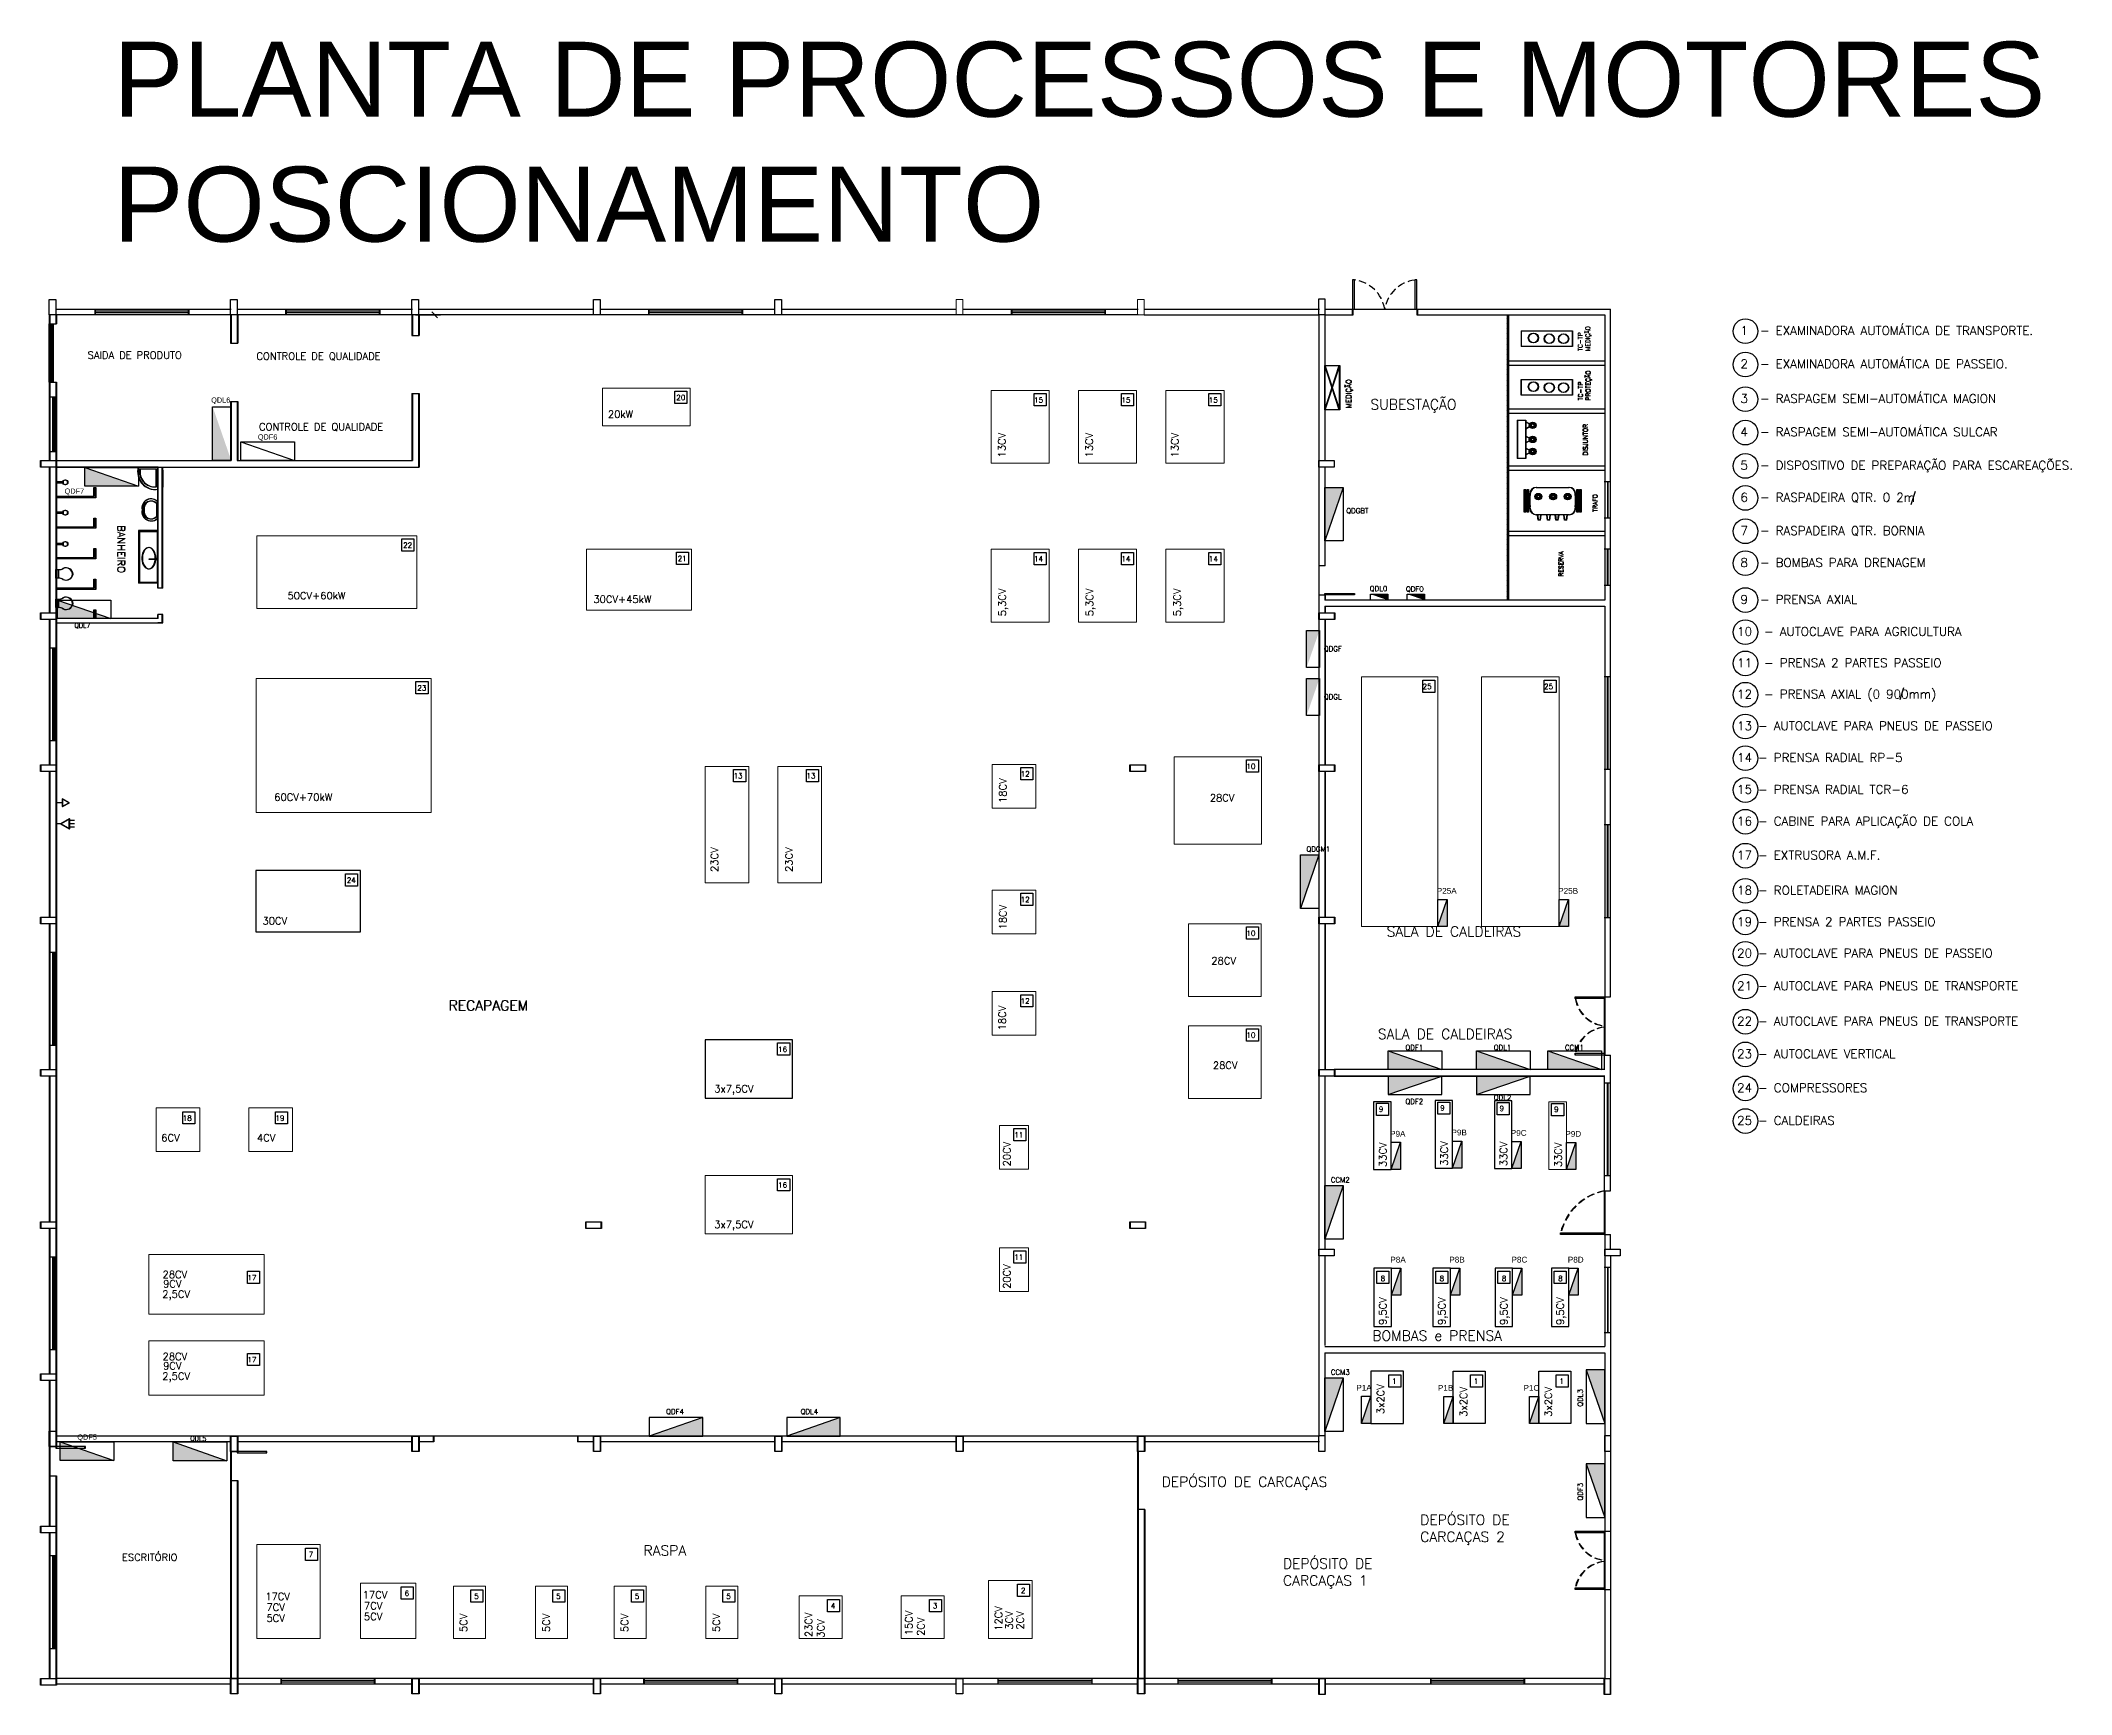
# Model space of a CAD drawing. Extents: x 103 to 641, y -58 to 322.
# Drawn here: x 224.1 to 293.8, y 79.1 to 135.9 of the extents above; entities that cross this region are included whole.
import ezdxf

# ---------------------------------------------------------------- set-up
doc = ezdxf.new("R2010")
doc.units = 0
doc.header["$MEASUREMENT"] = 0
doc.linetypes.add('DASHED2', pattern=[0.375, 0.25, -0.125])
for name, color, linetype in [('_ARQ', 5, 'Continuous'), ('_ARQ-TEXTO', 4, 'Continuous'), ('_COTAS', 4, 'Continuous'), ('_ELT-MAQUINAS-TEXTO', 4, 'Continuous'), ('_ELT-MÁQUINAS', 3, 'Continuous'), ('_ELT-PONTO', 2, 'Continuous'), ('_ELT-PONTO-TEXTO', 4, 'Continuous')]:
    doc.layers.add(name, color=color, linetype=linetype)
doc.styles.add('ARIAL', font='arial.ttf')
doc.styles.add('ROMANS', font='romans')
doc.styles.add('textstyle3', font='romans')
doc.styles.add('textstyle4', font='arial.ttf')
doc.styles.add('textstyle6', font='Standard')
doc.styles.add('textstyle7', font='romans__.ttf')

msp = doc.modelspace()

# ---------------------------------------------------------------- texts
at = {"layer": '_ARQ-TEXTO', "style": 'textstyle3'}
for s, height, p in [('1  - EXAMINADORA AUTOMÁTICA DE TRANSPORTE.', 0.3, (282.446, 125.791)), ('SAIDA DE PRODUTO', 0.25, (225.684, 124.973)), ('CONTROLE DE QUALIDADE', 0.25, (231.48, 124.94)), ('2  - EXAMINADORA AUTOMÁTICA DE PASSEIO.', 0.3, (282.446, 124.646)), ('SUBESTAÇÃO', 0.35, (269.739, 123.23)), ('3  - RASPAGEM SEMI-AUTOMÁTICA MAGION', 0.3, (282.446, 123.455)), ('CONTROLE DE QUALIDADE', 0.25, (231.57, 122.513)), ('4  - RASPAGEM SEMI-AUTOMÁTICA SULCAR', 0.3, (282.446, 122.309)), ('5  - DISPOSITIVO DE PREPARAÇÃO PARA ESCAREAÇÕES.', 0.3, (282.446, 121.164)), ('6  - RASPADEIRA QTR. 0 2m', 0.3, (282.446, 120.064)), ('7  - RASPADEIRA QTR. BORNIA', 0.3, (282.446, 118.919)), ('8  - BOMBAS PARA DRENAGEM', 0.3, (282.446, 117.822)), ('9  - PRENSA AXIAL', 0.3, (282.446, 116.557)), ('10  - AUTOCLAVE PARA AGRICULTURA', 0.3, (282.33, 115.454)), ('11  - PRENSA 2 PARTES PASSEIO', 0.3, (282.33, 114.38)), ('12  - PRENSA AXIAL (0 900mm)', 0.3, (282.33, 113.306)), ('13 - AUTOCLAVE PARA PNEUS DE PASSEIO', 0.3, (282.33, 112.215)), ('14 - PRENSA RADIAL RP-5', 0.3, (282.33, 111.124)), ('15 - PRENSA RADIAL TCR-6', 0.3, (282.33, 110.033)), ('16 - CABINE PARA APLICAÇÃO DE COLA', 0.3, (282.33, 108.943)), ('17 - EXTRUSORA A.M.F.', 0.3, (282.33, 107.776)), ('18 - ROLETADEIRA MAGION', 0.3, (282.33, 106.567)), ('SALA DE CALDEIRAS', 0.35, (270.295, 105.126)), ('19 - PRENSA 2 PARTES PASSEIO', 0.3, (282.33, 105.487)), ('20 - AUTOCLAVE PARA PNEUS DE PASSEIO', 0.3, (282.33, 104.407)), ('21 - AUTOCLAVE PARA PNEUS DE TRANSPORTE', 0.3, (282.33, 103.283)), ('RECAPAGEM', 0.35, (238.073, 102.585)), ('RECAPAGEM', 0.35, (238.091, 102.585)), ('SALA DE CALDEIRAS', 0.35, (269.993, 101.606)), ('22 - AUTOCLAVE PARA PNEUS DE TRANSPORTE', 0.3, (282.33, 102.074)), ('23 - AUTOCLAVE VERTICAL', 0.3, (282.33, 100.951)), ('24 - COMPRESSORES', 0.3, (282.33, 99.784)), ('25 - CALDEIRAS', 0.3, (282.33, 98.661)), ('BOMBAS e PRENSA', 0.35, (269.804, 91.245)), ('DEPÓSITO DE CARCAÇAS', 0.35, (262.57, 86.227)), ('ESCRITÓRIO', 0.25, (226.862, 83.682)), ('RASPA', 0.35, (244.773, 83.864))]:
    msp.add_text(s, height=height, dxfattribs=at).set_placement(p)
for p in [(226.704, 119.256), (226.722, 119.256)]:
    msp.add_text('BANHEIRO', height=0.25, rotation=270, dxfattribs=at).set_placement(p)
at = {"layer": '_ARQ-TEXTO', "linetype": 'Continuous', "attachment_point": 1}
for s, insert, char_height, width, style in [('PLANTA DE PROCESSOS E MOTORES POSCIONAMENTO', (226.573, 135.862), 2.57438, 67.67117, 'textstyle4'), ('DEPÓSITO DE \\PCARCAÇAS 2', (271.447, 85.271), 0.35, 7.0685, 'textstyle7'), ('DEPÓSITO DE \\PCARCAÇAS 1', (266.735, 83.767), 0.35, 6.968, 'textstyle7')]:
    msp.add_mtext(s, dxfattribs=dict(at, insert=insert, char_height=char_height, width=width, style=style))
at = {"layer": '_ELT-MAQUINAS-TEXTO', "style": 'textstyle3'}
for s, height, p in [('20', 0.18, (245.9, 123.549)), ('15', 0.18, (258.189, 123.467)), ('15', 0.18, (261.189, 123.467)), ('15', 0.18, (264.189, 123.467)), ('20kW', 0.25, (243.551, 122.944)), ('22', 0.18, (236.519, 118.48)), ('21', 0.18, (245.948, 118.021)), ('14', 0.18, (258.189, 118.012)), ('14', 0.18, (261.189, 118.012)), ('14', 0.18, (264.189, 118.012)), ('50CV+60kW', 0.25, (232.547, 116.712)), ('30CV+45kW', 0.25, (243.053, 116.587)), ('23', 0.18, (237.006, 113.575)), ('25', 0.18, (271.531, 113.626)), ('25', 0.18, (275.702, 113.626)), ('10', 0.18, (265.48, 110.885)), ('13', 0.18, (247.867, 110.557)), ('13', 0.18, (250.367, 110.557)), ('12', 0.18, (257.726, 110.624)), ('60CV+70kW', 0.25, (232.093, 109.79)), ('28CV', 0.25, (264.222, 109.766)), ('24', 0.18, (234.584, 106.974)), ('12', 0.18, (257.726, 106.307)), ('30CV', 0.25, (231.689, 105.541)), ('10', 0.18, (265.48, 105.15)), ('28CV', 0.25, (264.275, 104.173)), ('12', 0.18, (257.726, 102.824)), ('10', 0.18, (265.48, 101.65)), ('16', 0.18, (249.397, 101.165)), ('28CV', 0.25, (264.328, 100.581)), ('3x7,5CV', 0.25, (247.203, 99.777)), ('9', 0.18, (270.027, 99.107)), ('9', 0.18, (272.137, 99.151)), ('9', 0.18, (274.173, 99.136)), ('9', 0.18, (276.046, 99.103)), ('6CV', 0.25, (228.212, 98.09)), ('18', 0.18, (228.951, 98.804)), ('4CV', 0.25, (231.501, 98.09)), ('19', 0.18, (232.135, 98.804)), ('11', 0.18, (257.506, 98.226)), ('16', 0.18, (249.397, 96.504)), ('3x7,5CV', 0.25, (247.203, 95.116)), ('11', 0.18, (257.506, 94.026)), ('28CV', 0.25, (228.257, 93.397)), ('17', 0.18, (231.171, 93.322)), ('8', 0.18, (270.091, 93.293)), ('8', 0.18, (272.116, 93.293)), ('8', 0.18, (274.251, 93.293)), ('8', 0.18, (276.185, 93.293)), ('2,5CV', 0.25, (228.248, 92.72)), ('9CV', 0.25, (228.275, 93.077)), ('28CV', 0.25, (228.257, 90.58)), ('17', 0.18, (231.171, 90.505)), ('2,5CV', 0.25, (228.248, 89.903)), ('9CV', 0.25, (228.275, 90.259)), ('1', 0.18, (270.48, 89.765)), ('1', 0.18, (273.288, 89.765)), ('1', 0.18, (276.229, 89.765)), ('7', 0.18, (233.276, 83.811)), ('17CV', 0.25, (231.784, 82.34)), ('17CV', 0.25, (235.131, 82.393)), ('6', 0.18, (236.57, 82.48)), ('5', 0.18, (238.959, 82.378)), ('5', 0.18, (241.773, 82.378)), ('5', 0.18, (244.476, 82.378)), ('5', 0.18, (247.618, 82.378)), ('2', 0.18, (257.737, 82.576)), ('7CV', 0.25, (231.825, 81.966)), ('5CV', 0.25, (231.825, 81.593)), ('7CV', 0.25, (235.172, 82.019)), ('5CV', 0.25, (235.172, 81.646)), ('4', 0.18, (251.21, 82.051)), ('3', 0.18, (254.709, 82.051))]:
    msp.add_text(s, height=height, dxfattribs=at).set_placement(p)
for s, p in [('13CV', (257.208, 121.584)), ('13CV', (260.206, 121.584)), ('13CV', (263.148, 121.584)), ('5,3CV', (257.22, 116.129)), ('5,3CV', (260.218, 116.129)), ('5,3CV', (263.228, 116.129)), ('18CV', (257.239, 109.718)), ('23CV', (247.336, 107.347)), ('23CV', (249.896, 107.347)), ('18CV', (257.239, 105.371)), ('18CV', (257.216, 101.908)), ('20CV', (257.379, 97.235)), ('33CV', (270.289, 97.212)), ('33CV', (272.398, 97.256)), ('33CV', (274.435, 97.241)), ('33CV', (276.308, 97.208)), ('20CV', (257.379, 93.028)), ('9,5CV', (270.288, 91.787)), ('9,5CV', (272.313, 91.787)), ('9,5CV', (274.447, 91.787)), ('9,5CV', (276.382, 91.787)), ('3x2CV', (270.214, 88.725)), ('3x2CV', (273.058, 88.634)), ('3x2CV', (275.974, 88.634)), ('5CV', (238.715, 81.239)), ('5CV', (241.56, 81.239)), ('5CV', (244.249, 81.239)), ('5CV', (247.4, 81.239)), ('23CV', (250.57, 81.066)), ('3CV', (250.985, 81.046)), ('15CV', (254.008, 81.129)), ('2CV', (254.423, 81.108)), ('12CV', (257.087, 81.284)), ('3CV', (257.46, 81.325)), ('2CV', (257.834, 81.325))]:
    msp.add_text(s, height=0.25, rotation=90, dxfattribs=at).set_placement(p)
at = {"layer": '_ELT-PONTO-TEXTO', "style": 'textstyle3'}
for s, height, p in [('TC-TP', 0.15, (277.018, 125.236)), ('MEDIÇÃO', 0.15, (277.28, 125.236)), ('MEDIÇÃO', 0.176, (269.069, 123.266)), ('MEDIÇÃO', 0.176, (269.087, 123.266)), ('TC-TP', 0.15, (277.018, 123.54)), ('TC-TP', 0.15, (277.036, 123.54)), ('PROTEÇÃO', 0.15, (277.28, 123.54)), ('PROTEÇÃO', 0.15, (277.298, 123.54)), ('DISJUNTOR', 0.15, (277.188, 121.651)), ('DISJUNTOR', 0.15, (277.206, 121.651)), ('TRAFO', 0.15, (277.521, 119.71)), ('TRAFO', 0.15, (277.539, 119.71)), ('RESERVA', 0.15, (276.35, 117.49)), ('RESERVA', 0.15, (276.368, 117.49)), ('QDL3', 0.176, (277.033, 88.981)), ('QDF3', 0.176, (277.033, 85.755))]:
    msp.add_text(s, height=height, rotation=90, dxfattribs=at).set_placement(p)
at = {"layer": '_ELT-PONTO-TEXTO'}
for s, style, p in [('QDGBT', 'ROMANS', (268.909, 119.667)), ('QDL0', 'ROMANS', (269.714, 116.99)), ('QDF0', 'ROMANS', (270.958, 116.977)), ('QDL7', 'textstyle6', (225.23, 115.727)), ('QDGF', 'textstyle3', (268.138, 114.924)), ('QDGL', 'textstyle3', (268.138, 113.275)), ('QDGM1', 'textstyle3', (267.541, 108.044)), ('QDF1', 'textstyle3', (270.94, 101.228)), ('QDL1', 'textstyle3', (273.973, 101.228)), ('CCM1', 'textstyle3', (276.419, 101.228)), ('QDF2', 'textstyle3', (270.94, 99.375)), ('QDL2', 'textstyle3', (273.973, 99.507)), ('CCM2', 'textstyle3', (268.378, 96.684)), ('CCM3', 'textstyle3', (268.378, 90.078)), ('QDF4', 'textstyle3', (245.55, 88.725)), ('QDL4', 'textstyle3', (250.169, 88.725)), ('QDL5', 'textstyle6', (229.21, 87.797))]:
    msp.add_text(s, height=0.176, dxfattribs=dict(at, style=style)).set_placement(p)
at = {"layer": '_ELT-PONTO-TEXTO', "linetype": 'Continuous', "char_height": 0.18, "width": 2, "attachment_point": 7, "style": 'textstyle4'}
for s, insert in [('QDL6', (229.927, 123.414)), ('QDF6', (231.53, 122.148)), ('QDF7', (224.893, 120.287)), ('QDF5', (225.33, 87.797))]:
    msp.add_mtext(s, dxfattribs=dict(at, insert=insert))
at = {"layer": '_ELT-PONTO-TEXTO', "linetype": 'Continuous', "char_height": 0.2, "attachment_point": 1, "style": 'ARIAL'}
for s, insert in [('P25A', (272.017, 106.798)), ('P25B', (276.188, 106.798)), ('P9A', (270.414, 98.455)), ('P9B', (272.523, 98.498)), ('P9C', (274.56, 98.484)), ('P9D', (276.433, 98.451)), ('P8A', (270.424, 94.131)), ('P8B', (272.449, 94.131)), ('P8C', (274.584, 94.131)), ('P8D', (276.518, 94.131)), ('P1A', (269.255, 89.731)), ('P1B', (272.056, 89.727)), ('P1C', (274.997, 89.727))]:
    msp.add_mtext_dynamic_manual_height_columns(s, width=1.60642, gutter_width=4.242, heights=[0], dxfattribs=dict(at, insert=insert))

# ---------------------------------------------------------------- blocks, each defined once
blk = doc.blocks.new('TOM_Trif_Baixa')
at = {"layer": '_ELT-PONTO'}
for p, q in [((-0.619, 0.111), (-0.459, 0.111)), ((-0.619, 0), (-0.459, 0)), ((-0.16, 0), (0, 0)), ((-0.619, -0.111), (-0.459, -0.111))]:
    blk.add_line(p, q, dxfattribs=at)
blk.add_lwpolyline([(-0.16, 0), (-0.459, 0.172), (-0.459, -0.172)], close=True, dxfattribs=at)
blk = doc.blocks.new('TOM_Monof_baixa')
at = {"layer": '_ELT-PONTO'}
for p, q in [((0.166, 0), (0, 0)), ((0.399, 0), (0.166, 0.135)), ((0.166, 0.135), (0.166, -0.135)), ((0.166, -0.135), (0.399, 0))]:
    blk.add_line(p, q, dxfattribs=at)
blk = doc.blocks.new('_OBLIQUE')
at = {"color": 0, "linetype": 'ByBlock'}
blk.add_line((-0.5, -0.5), (0.5, 0.5), dxfattribs=at)

# ---------------------------------------------------------------- hatches: boundary and pattern name
at = {"layer": '_ARQ', "transparency": 33554687}
h = msp.add_hatch(dxfattribs=at)
h.set_pattern_fill('ANSI31', color=256, style=0, pattern_type=0)
h.set_pattern_definition([(45, (5.17517, -7.48815), (-0.08838835, 0.08838835), [])])
h.paths.add_polyline_path([(274.477, 126.481), (274.425, 126.481), (274.425, 116.681), (274.477, 116.681)], flags=0)
h = msp.add_hatch(dxfattribs=at)
h.set_pattern_fill('ANSI31', color=256, style=0, pattern_type=0)
h.set_pattern_definition([(45, (5.19323, -7.48815), (-0.08838835, 0.08838835), [])])
h.paths.add_polyline_path([(274.496, 126.481), (274.443, 126.481), (274.443, 116.681), (274.496, 116.681)], flags=0)
at = {"layer": '_ELT-PONTO', "linetype": 'Continuous', "transparency": 33554687}
for points in [[(229.977, 123.323), (230.614, 121.483), (229.977, 121.483)], [(227.426, 120.595), (225.586, 121.232), (225.586, 120.595)], [(226.583, 87.13), (224.743, 87.77), (224.743, 87.13)], [(230.463, 87.12), (228.623, 87.76), (228.623, 87.12)]]:
    msp.add_hatch(color=256, dxfattribs=at).paths.add_polyline_path(points)
at = {"layer": '_ELT-PONTO', "linetype": 'Continuous', "lineweight": 0, "transparency": 33554687}
h = msp.add_hatch(color=256, dxfattribs=at)
edge = h.paths.add_edge_path(flags=0)
edge.add_arc((275.301, 122.687), 0.111, 180, 360)
edge.add_arc((275.301, 122.687), 0.111, 0, 180)
edge = h.paths.add_edge_path(flags=0)
edge.add_arc((275.301, 122.687), 0.0492, 180, 360, ccw=False)
edge.add_arc((275.301, 122.687), 0.0492, 0, 180, ccw=False)
at = {"layer": '_ELT-PONTO', "linetype": 'Continuous', "transparency": 33554687}
h = msp.add_hatch(color=256, dxfattribs=at)
edge = h.paths.add_edge_path(flags=0)
edge.add_arc((275.319, 122.687), 0.111, 180, 360)
edge.add_arc((275.319, 122.687), 0.111, 0, 180)
edge = h.paths.add_edge_path(flags=0)
edge.add_arc((275.319, 122.687), 0.0492, 180, 360, ccw=False)
edge.add_arc((275.319, 122.687), 0.0492, 0, 180, ccw=False)
at = {"layer": '_ELT-PONTO', "linetype": 'Continuous', "lineweight": 0, "transparency": 33554687}
h = msp.add_hatch(color=256, dxfattribs=at)
edge = h.paths.add_edge_path(flags=0)
edge.add_arc((275.301, 122.203), 0.111, 180, 360)
edge.add_arc((275.301, 122.203), 0.111, 0, 180)
edge = h.paths.add_edge_path(flags=0)
edge.add_arc((275.301, 122.203), 0.0492, 180, 360, ccw=False)
edge.add_arc((275.301, 122.203), 0.0492, 0, 180, ccw=False)
at = {"layer": '_ELT-PONTO', "linetype": 'Continuous', "transparency": 33554687}
h = msp.add_hatch(color=256, dxfattribs=at)
edge = h.paths.add_edge_path(flags=0)
edge.add_arc((275.319, 122.203), 0.111, 180, 360)
edge.add_arc((275.319, 122.203), 0.111, 0, 180)
edge = h.paths.add_edge_path(flags=0)
edge.add_arc((275.319, 122.203), 0.0492, 180, 360, ccw=False)
edge.add_arc((275.319, 122.203), 0.0492, 0, 180, ccw=False)
at = {"layer": '_ELT-PONTO', "linetype": 'Continuous', "lineweight": 0, "transparency": 33554687}
h = msp.add_hatch(color=256, dxfattribs=at)
edge = h.paths.add_edge_path(flags=0)
edge.add_arc((275.301, 121.789), 0.111, 180, 360)
edge.add_arc((275.301, 121.789), 0.111, 0, 180)
edge = h.paths.add_edge_path(flags=0)
edge.add_arc((275.301, 121.789), 0.0492, 180, 360, ccw=False)
edge.add_arc((275.301, 121.789), 0.0492, 0, 180, ccw=False)
at = {"layer": '_ELT-PONTO', "linetype": 'Continuous', "transparency": 33554687}
h = msp.add_hatch(color=256, dxfattribs=at)
edge = h.paths.add_edge_path(flags=0)
edge.add_arc((275.319, 121.789), 0.111, 180, 360)
edge.add_arc((275.319, 121.789), 0.111, 0, 180)
edge = h.paths.add_edge_path(flags=0)
edge.add_arc((275.319, 121.789), 0.0492, 180, 360, ccw=False)
edge.add_arc((275.319, 121.789), 0.0492, 0, 180, ccw=False)
for points in [[(268.168, 118.714), (268.805, 120.554), (268.168, 120.554)], [(226.483, 116.05), (224.643, 116.687), (224.643, 116.05)], [(267.546, 114.364), (267.986, 115.638), (267.546, 115.638)], [(267.546, 112.715), (267.986, 113.988), (267.546, 113.988)], [(267.332, 106.096), (267.968, 107.937), (267.332, 107.937)], [(272.193, 100.564), (270.352, 101.201), (270.352, 100.564)], [(275.226, 100.564), (273.386, 101.201), (273.386, 100.564)], [(277.672, 100.564), (275.832, 101.201), (275.832, 100.564)], [(270.352, 100.335), (270.352, 99.698), (272.193, 100.335)], [(273.386, 100.335), (273.386, 99.698), (275.226, 100.335)], [(268.168, 94.736), (268.805, 96.576), (268.168, 96.576)], [(268.168, 88.13), (268.805, 89.971), (268.168, 89.971)], [(277.786, 90.243), (277.15, 90.243), (277.786, 88.402)], [(246.812, 87.972), (246.812, 88.608), (244.972, 87.972)], [(251.533, 87.972), (251.533, 88.608), (249.693, 87.972)], [(277.786, 87.016), (277.15, 87.016), (277.786, 85.176)]]:
    msp.add_hatch(color=256, dxfattribs=at).paths.add_polyline_path(points, flags=0)
at = {"layer": '_ELT-PONTO', "linetype": 'Continuous', "lineweight": 0, "transparency": 33554687}
h = msp.add_hatch(color=256, dxfattribs=at)
edge = h.paths.add_edge_path(flags=0)
edge.add_arc((275.496, 120.238), 0.111, 0, 180)
edge.add_arc((275.496, 120.238), 0.111, 180, 360)
edge = h.paths.add_edge_path(flags=0)
edge.add_arc((275.496, 120.238), 0.0492, 0, 180, ccw=False)
edge.add_arc((275.496, 120.238), 0.0492, 180, 360, ccw=False)
at = {"layer": '_ELT-PONTO', "linetype": 'Continuous', "transparency": 33554687}
h = msp.add_hatch(color=256, dxfattribs=at)
edge = h.paths.add_edge_path(flags=0)
edge.add_arc((275.514, 120.238), 0.111, 0, 180)
edge.add_arc((275.514, 120.238), 0.111, 180, 360)
edge = h.paths.add_edge_path(flags=0)
edge.add_arc((275.514, 120.238), 0.0492, 0, 180, ccw=False)
edge.add_arc((275.514, 120.238), 0.0492, 180, 360, ccw=False)
at = {"layer": '_ELT-PONTO', "linetype": 'Continuous', "lineweight": 0, "transparency": 33554687}
h = msp.add_hatch(color=256, dxfattribs=at)
edge = h.paths.add_edge_path(flags=0)
edge.add_arc((276.004, 120.238), 0.111, 270, 450)
edge.add_arc((276.004, 120.238), 0.111, 90, 270)
edge = h.paths.add_edge_path(flags=0)
edge.add_arc((276.004, 120.238), 0.0492, -90, 90, ccw=False)
edge.add_arc((276.004, 120.238), 0.0492, 90, 270, ccw=False)
at = {"layer": '_ELT-PONTO', "linetype": 'Continuous', "transparency": 33554687}
h = msp.add_hatch(color=256, dxfattribs=at)
edge = h.paths.add_edge_path(flags=0)
edge.add_arc((276.022, 120.238), 0.111, 270, 450)
edge.add_arc((276.022, 120.238), 0.111, 90, 270)
edge = h.paths.add_edge_path(flags=0)
edge.add_arc((276.022, 120.238), 0.0492, -90, 90, ccw=False)
edge.add_arc((276.022, 120.238), 0.0492, 90, 270, ccw=False)
at = {"layer": '_ELT-PONTO', "linetype": 'Continuous', "lineweight": 0, "transparency": 33554687}
h = msp.add_hatch(color=256, dxfattribs=at)
edge = h.paths.add_edge_path(flags=0)
edge.add_arc((276.505, 120.238), 0.111, 0, 180)
edge.add_arc((276.505, 120.238), 0.111, 180, 360)
edge = h.paths.add_edge_path(flags=0)
edge.add_arc((276.505, 120.238), 0.0492, 0, 180, ccw=False)
edge.add_arc((276.505, 120.238), 0.0492, 180, 360, ccw=False)
at = {"layer": '_ELT-PONTO', "linetype": 'Continuous', "transparency": 33554687}
h = msp.add_hatch(color=256, dxfattribs=at)
edge = h.paths.add_edge_path(flags=0)
edge.add_arc((276.523, 120.238), 0.111, 0, 180)
edge.add_arc((276.523, 120.238), 0.111, 180, 360)
edge = h.paths.add_edge_path(flags=0)
edge.add_arc((276.523, 120.238), 0.0492, 0, 180, ccw=False)
edge.add_arc((276.523, 120.238), 0.0492, 180, 360, ccw=False)
at = {"layer": '_ELT-PONTO', "linetype": 'Continuous'}
for points in [[(269.737, 116.888), (270.337, 116.681), (270.337, 116.888)], [(270.999, 116.888), (271.599, 116.681), (271.599, 116.888)]]:
    msp.add_hatch(color=256, dxfattribs=at).paths.add_polyline_path(points)
h = msp.add_hatch(color=256, dxfattribs=at)
h.dxf.hatch_style = 1
h.paths.add_polyline_path([(272.374, 106.405), (272.052, 105.473), (272.374, 105.473)])
h = msp.add_hatch(color=256, dxfattribs=at)
h.dxf.hatch_style = 1
h.paths.add_polyline_path([(276.545, 106.405), (276.222, 105.473), (276.545, 105.473)])
h = msp.add_hatch(color=256, dxfattribs=at)
h.dxf.hatch_style = 1
h.paths.add_polyline_path([(270.771, 98.062), (270.449, 97.13), (270.771, 97.13)])
h = msp.add_hatch(color=256, dxfattribs=at)
h.dxf.hatch_style = 1
h.paths.add_polyline_path([(272.88, 98.105), (272.558, 97.173), (272.88, 97.173)])
h = msp.add_hatch(color=256, dxfattribs=at)
h.dxf.hatch_style = 1
h.paths.add_polyline_path([(274.917, 98.091), (274.594, 97.159), (274.917, 97.159)])
h = msp.add_hatch(color=256, dxfattribs=at)
h.dxf.hatch_style = 1
h.paths.add_polyline_path([(276.79, 98.058), (276.467, 97.126), (276.79, 97.126)])
h = msp.add_hatch(color=256, dxfattribs=at)
h.dxf.hatch_style = 1
h.paths.add_polyline_path([(270.781, 93.738), (270.458, 92.806), (270.781, 92.806)])
h = msp.add_hatch(color=256, dxfattribs=at)
h.dxf.hatch_style = 1
h.paths.add_polyline_path([(272.806, 93.738), (272.484, 92.806), (272.806, 92.806)])
h = msp.add_hatch(color=256, dxfattribs=at)
h.dxf.hatch_style = 1
h.paths.add_polyline_path([(274.941, 93.738), (274.618, 92.806), (274.941, 92.806)])
h = msp.add_hatch(color=256, dxfattribs=at)
h.dxf.hatch_style = 1
h.paths.add_polyline_path([(276.875, 93.738), (276.552, 92.806), (276.875, 92.806)])
h = msp.add_hatch(color=256, dxfattribs=at)
h.dxf.hatch_style = 1
h.paths.add_polyline_path([(269.754, 89.338), (269.431, 88.406), (269.754, 88.406)])
h = msp.add_hatch(color=256, dxfattribs=at)
h.dxf.hatch_style = 1
h.paths.add_polyline_path([(272.578, 89.334), (272.256, 88.402), (272.578, 88.402)])
h = msp.add_hatch(color=256, dxfattribs=at)
h.dxf.hatch_style = 1
h.paths.add_polyline_path([(275.519, 89.334), (275.197, 88.402), (275.519, 88.402)])

# ---------------------------------------------------------------- linework, layer by layer
at = {"layer": '_ARQ', "linetype": 'Continuous'}
for p, q in [((261.739, 126.481), (224.364, 126.481)), ((224.593, 126.481), (224.593, 126.175)), ((261.757, 126.481), (224.611, 126.481)), ((224.611, 126.481), (224.611, 126.175)), ((230.593, 126.481), (230.593, 125.507)), ((230.611, 126.481), (230.611, 125.507)), ((230.822, 126.481), (230.822, 125.507)), ((230.84, 126.481), (230.84, 125.507)), ((236.822, 126.481), (236.822, 125.775)), ((236.84, 126.481), (236.84, 125.775)), ((236.94, 126.481), (237.803, 126.481)), ((237.052, 126.481), (237.052, 125.775)), ((237.07, 126.481), (237.07, 125.775)), ((269.123, 126.481), (269.123, 126.679)), ((269.123, 126.679), (271.333, 126.679)), ((269.141, 126.679), (271.351, 126.679)), ((269.141, 126.481), (269.141, 126.679)), ((271.333, 126.679), (271.333, 126.481)), ((271.351, 126.679), (271.351, 126.481)), ((224.364, 126.175), (224.593, 126.175)), ((224.382, 126.175), (224.611, 126.175)), ((224.403, 124.175), (224.403, 126.175)), ((224.422, 124.175), (224.422, 126.175)), ((224.429, 124.175), (224.429, 126.175)), ((224.447, 124.175), (224.447, 126.175)), ((236.822, 125.775), (237.052, 125.775)), ((236.84, 125.775), (237.07, 125.775)), ((230.593, 125.507), (230.822, 125.507)), ((230.611, 125.507), (230.84, 125.507)), ((224.364, 124.175), (224.593, 124.175)), ((224.382, 124.175), (224.611, 124.175)), ((224.593, 124.175), (224.593, 87.611)), ((224.611, 124.175), (224.611, 87.611)), ((230.593, 123.507), (230.822, 123.507)), ((230.593, 123.507), (230.593, 121.481)), ((230.611, 123.507), (230.611, 121.481)), ((230.611, 123.507), (230.84, 123.507)), ((230.822, 123.507), (230.822, 121.481)), ((230.84, 123.507), (230.84, 121.481)), ((236.822, 123.775), (237.052, 123.775)), ((236.822, 123.775), (236.822, 121.481)), ((236.84, 123.775), (236.84, 121.481)), ((236.84, 123.775), (237.07, 123.775)), ((237.052, 123.775), (237.052, 121.252)), ((237.07, 123.775), (237.07, 121.252)), ((224.593, 121.481), (230.593, 121.481)), ((224.611, 121.481), (230.611, 121.481)), ((230.822, 121.481), (236.822, 121.481)), ((230.84, 121.481), (236.84, 121.481)), ((224.593, 121.252), (237.052, 121.252)), ((224.611, 121.252), (237.07, 121.252)), ((227.481, 121.195), (228.033, 121.195)), ((227.499, 121.195), (228.051, 121.195)), ((228.033, 120.573), (228.033, 121.195)), ((228.051, 120.573), (228.051, 121.195)), ((228.261, 121.152), (228.261, 120.559)), ((268.168, 121.252), (268.168, 117.86)), ((228.048, 119.998), (228.048, 119.56)), ((228.066, 119.998), (228.066, 119.56)), ((227.794, 118.106), (227.991, 118.106)), ((227.794, 118.084), (227.794, 118.106)), ((227.99, 118.084), (227.794, 118.084)), ((227.812, 118.106), (228.009, 118.106)), ((227.812, 118.084), (227.812, 118.106)), ((228.008, 118.084), (227.812, 118.084)), ((228.004, 118.094), (227.988, 118.094)), ((228.004, 118.093), (227.988, 118.093)), ((228.004, 118.092), (227.988, 118.092)), ((227.998, 118.118), (228.009, 118.106)), ((227.998, 118.068), (228.009, 118.079)), ((227.999, 118.118), (228.01, 118.107)), ((227.999, 118.067), (228.01, 118.078)), ((228, 118.12), (228.011, 118.108)), ((228, 118.066), (228.011, 118.078)), ((228.022, 118.094), (228.007, 118.094)), ((228.022, 118.093), (228.007, 118.093)), ((228.022, 118.092), (228.007, 118.092)), ((228.016, 118.118), (228.027, 118.106)), ((228.016, 118.068), (228.027, 118.079)), ((228.017, 118.118), (228.028, 118.107)), ((228.017, 118.067), (228.028, 118.078)), ((228.018, 118.12), (228.029, 118.108)), ((228.018, 118.066), (228.029, 118.078)), ((228.023, 118.113), (228.023, 118.129)), ((228.023, 118.057), (228.023, 118.072)), ((228.025, 118.113), (228.025, 118.129)), ((228.025, 118.057), (228.025, 118.072)), ((228.026, 118.113), (228.026, 118.129)), ((228.026, 118.057), (228.026, 118.072)), ((228.038, 118.078), (228.05, 118.066)), ((228.039, 118.108), (228.05, 118.119)), ((228.04, 118.107), (228.051, 118.118)), ((228.04, 118.079), (228.052, 118.068)), ((228.04, 118.078), (228.051, 118.067)), ((228.041, 118.106), (228.052, 118.117)), ((228.042, 118.113), (228.042, 118.129)), ((228.042, 118.057), (228.042, 118.072)), ((228.043, 118.113), (228.043, 118.129)), ((228.043, 118.057), (228.043, 118.072)), ((228.044, 118.113), (228.044, 118.129)), ((228.044, 118.057), (228.044, 118.072)), ((228.045, 118.094), (228.061, 118.094)), ((228.045, 118.093), (228.061, 118.093)), ((228.045, 118.092), (228.061, 118.092)), ((228.056, 118.078), (228.068, 118.066)), ((228.057, 118.108), (228.068, 118.119)), ((228.058, 118.107), (228.069, 118.118)), ((228.058, 118.079), (228.07, 118.068)), ((228.058, 118.078), (228.069, 118.067)), ((228.059, 118.106), (228.07, 118.117)), ((228.063, 118.094), (228.079, 118.094)), ((228.063, 118.093), (228.079, 118.093)), ((228.063, 118.092), (228.079, 118.092)), ((268.168, 117.86), (267.968, 117.86)), ((268.186, 117.86), (267.986, 117.86)), ((228.093, 116.052), (228.093, 116.194)), ((228.111, 116.052), (228.111, 116.194)), ((228.243, 115.902), (228.243, 116.194)), ((228.261, 115.902), (228.261, 116.194)), ((277.768, 103.058), (277.768, 101.058)), ((277.786, 103.058), (277.786, 101.058)), ((277.768, 100.335), (277.768, 96.394)), ((277.768, 96.394), (277.968, 96.394)), ((277.768, 96.394), (277.768, 94.954)), ((277.786, 96.394), (277.786, 94.954)), ((277.786, 96.394), (277.986, 96.394)), ((277.768, 94.894), (277.968, 94.894)), ((277.786, 94.894), (277.986, 94.894)), ((268.168, 94.165), (268.168, 91.08)), ((268.168, 90.829), (268.168, 87.995)), ((237.55, 87.972), (237.55, 87.772)), ((237.568, 87.972), (237.568, 87.772)), ((242.503, 87.972), (242.503, 87.772)), ((242.521, 87.972), (242.521, 87.772)), ((224.364, 87.611), (224.593, 87.611)), ((224.382, 87.611), (224.611, 87.611)), ((230.593, 87.447), (230.593, 79.647)), ((230.593, 87.447), (230.822, 87.447)), ((230.611, 87.447), (230.611, 79.647)), ((230.611, 87.447), (230.84, 87.447)), ((261.739, 87.447), (261.739, 79.647)), ((261.757, 87.447), (261.757, 79.647)), ((224.364, 86.611), (224.593, 86.611)), ((224.382, 86.611), (224.611, 86.611)), ((224.593, 86.611), (224.593, 79.647)), ((224.611, 86.611), (224.611, 79.647)), ((230.593, 86.447), (230.822, 86.447)), ((230.611, 86.447), (230.84, 86.447)), ((230.822, 86.447), (230.822, 79.647)), ((230.84, 86.447), (230.84, 79.647)), ((261.968, 85.447), (261.739, 85.447)), ((261.986, 85.447), (261.757, 85.447)), ((261.968, 85.447), (261.968, 79.647)), ((261.986, 85.447), (261.986, 79.647)), ((277.768, 84.673), (277.768, 82.733)), ((277.786, 84.673), (277.786, 82.733))]:
    msp.add_line(p, q, dxfattribs=at)
at = {"layer": '_ARQ'}
for p, q in [((224.364, 126.481), (224.364, 121.481)), ((224.382, 126.481), (224.382, 121.481)), ((224.593, 126.681), (230.593, 126.681)), ((224.611, 126.681), (230.611, 126.681)), ((225.937, 126.481), (225.937, 126.684)), ((225.937, 126.619), (229.134, 126.619)), ((225.937, 126.565), (229.134, 126.565)), ((225.955, 126.481), (225.955, 126.684)), ((225.955, 126.619), (229.152, 126.619)), ((225.955, 126.565), (229.152, 126.565)), ((229.137, 126.684), (229.137, 126.481)), ((229.155, 126.684), (229.155, 126.481)), ((230.822, 126.681), (236.822, 126.681)), ((230.84, 126.681), (236.84, 126.681)), ((232.495, 126.478), (232.495, 126.681)), ((232.495, 126.616), (235.693, 126.616)), ((232.495, 126.563), (235.693, 126.563)), ((232.513, 126.478), (232.513, 126.681)), ((232.513, 126.616), (235.711, 126.616)), ((232.513, 126.563), (235.711, 126.563)), ((235.695, 126.681), (235.695, 126.478)), ((235.713, 126.681), (235.713, 126.478)), ((237.052, 126.681), (243.052, 126.681)), ((237.07, 126.681), (243.07, 126.681)), ((243.281, 126.681), (249.281, 126.681)), ((243.299, 126.681), (249.299, 126.681)), ((244.954, 126.478), (244.954, 126.681)), ((244.954, 126.616), (248.151, 126.616)), ((244.954, 126.563), (248.151, 126.563)), ((244.972, 126.478), (244.972, 126.681)), ((244.972, 126.616), (248.169, 126.616)), ((244.972, 126.563), (248.169, 126.563)), ((248.154, 126.681), (248.154, 126.478)), ((248.172, 126.681), (248.172, 126.478)), ((249.51, 126.681), (255.51, 126.681)), ((249.528, 126.681), (255.528, 126.681)), ((255.739, 126.681), (261.739, 126.681)), ((255.757, 126.681), (261.757, 126.681)), ((257.412, 126.478), (257.412, 126.681)), ((257.412, 126.616), (260.609, 126.616)), ((257.412, 126.563), (260.609, 126.563)), ((257.43, 126.478), (257.43, 126.681)), ((257.43, 126.616), (260.627, 126.616)), ((257.43, 126.563), (260.627, 126.563)), ((260.612, 126.681), (260.612, 126.478)), ((260.63, 126.681), (260.63, 126.478)), ((261.968, 126.681), (267.966, 126.681)), ((261.968, 126.481), (267.968, 126.481)), ((261.986, 126.681), (267.984, 126.681)), ((261.986, 126.481), (267.986, 126.481)), ((267.968, 126.481), (267.968, 87.995)), ((268.168, 126.681), (277.968, 126.681)), ((268.168, 126.481), (269.123, 126.481)), ((268.168, 126.481), (268.168, 121.481)), ((268.186, 126.681), (277.986, 126.681)), ((268.186, 126.481), (269.141, 126.481)), ((271.333, 126.481), (277.768, 126.481)), ((271.351, 126.481), (277.786, 126.481)), ((274.443, 116.681), (274.443, 126.481)), ((274.477, 116.681), (274.477, 126.481)), ((274.496, 116.681), (274.496, 126.481)), ((277.786, 126.481), (277.786, 116.681)), ((277.968, 126.681), (277.968, 103.058)), ((274.477, 124.901), (277.768, 124.901)), ((274.496, 124.901), (277.786, 124.901)), ((274.477, 124.751), (277.768, 124.751)), ((274.496, 124.751), (277.786, 124.751)), ((224.39, 123.667), (224.593, 123.667)), ((224.408, 123.667), (224.611, 123.667)), ((224.475, 123.667), (224.475, 121.776)), ((224.493, 123.667), (224.493, 121.776)), ((224.528, 123.667), (224.528, 121.776)), ((224.546, 123.667), (224.546, 121.776)), ((274.477, 123.251), (277.768, 123.251)), ((274.477, 123.101), (277.768, 123.101)), ((274.496, 123.251), (277.786, 123.251)), ((274.496, 123.101), (277.786, 123.101)), ((224.593, 121.774), (224.39, 121.774)), ((224.611, 121.774), (224.408, 121.774)), ((224.364, 121.252), (224.364, 116.252)), ((224.382, 121.252), (224.382, 116.252)), ((224.593, 121.252), (224.593, 112.902)), ((228.093, 121.252), (224.593, 121.252)), ((224.593, 120.752), (224.823, 120.752)), ((224.823, 120.702), (224.599, 120.702)), ((224.611, 121.252), (224.611, 112.902)), ((228.111, 121.252), (224.611, 121.252)), ((224.611, 120.752), (224.841, 120.752)), ((224.841, 120.702), (224.617, 120.702)), ((224.823, 120.752), (224.823, 120.702)), ((224.841, 120.752), (224.841, 120.702)), ((228.093, 117.094), (228.093, 121.252)), ((228.111, 117.094), (228.111, 121.252)), ((228.243, 117.094), (228.243, 121.252)), ((228.261, 117.094), (228.261, 121.252)), ((274.477, 121.301), (277.768, 121.301)), ((274.477, 121.151), (277.768, 121.151)), ((274.496, 121.301), (277.786, 121.301)), ((274.496, 121.151), (277.786, 121.151)), ((277.768, 120.756), (277.971, 120.756)), ((277.786, 120.756), (277.989, 120.756)), ((277.887, 119.506), (277.887, 120.756)), ((277.905, 119.506), (277.905, 120.756)), ((224.593, 120.252), (225.893, 120.252)), ((225.943, 120.202), (224.593, 120.202)), ((224.611, 120.252), (225.911, 120.252)), ((225.961, 120.202), (224.611, 120.202)), ((225.893, 120.552), (225.943, 120.552)), ((225.893, 120.252), (225.893, 120.552)), ((225.911, 120.252), (225.911, 120.552)), ((225.911, 120.552), (225.961, 120.552)), ((225.943, 120.552), (225.943, 120.202)), ((225.961, 120.552), (225.961, 120.202)), ((224.593, 119.714), (224.823, 119.714)), ((224.823, 119.664), (224.599, 119.664)), ((224.611, 119.714), (224.841, 119.714)), ((224.841, 119.664), (224.617, 119.664)), ((224.823, 119.714), (224.823, 119.664)), ((224.841, 119.714), (224.841, 119.664)), ((225.893, 119.202), (225.893, 119.502)), ((225.893, 119.502), (225.943, 119.502)), ((225.911, 119.502), (225.961, 119.502)), ((225.911, 119.202), (225.911, 119.502)), ((225.943, 119.502), (225.943, 119.152)), ((225.961, 119.502), (225.961, 119.152)), ((277.768, 119.506), (277.971, 119.506)), ((277.786, 119.506), (277.989, 119.506)), ((224.593, 119.202), (225.893, 119.202)), ((225.943, 119.152), (224.593, 119.152)), ((224.593, 118.634), (224.823, 118.634)), ((224.823, 118.584), (224.599, 118.584)), ((224.611, 119.202), (225.911, 119.202)), ((225.961, 119.152), (224.611, 119.152)), ((224.611, 118.634), (224.841, 118.634)), ((224.841, 118.584), (224.617, 118.584)), ((224.823, 118.634), (224.823, 118.584)), ((224.841, 118.634), (224.841, 118.584)), ((228.093, 119.077), (227.432, 119.077)), ((227.432, 119.077), (227.432, 117.26)), ((227.451, 119.077), (227.451, 117.26)), ((228.111, 119.077), (227.451, 119.077)), ((274.477, 119.051), (277.768, 119.051)), ((274.477, 118.901), (277.768, 118.901)), ((274.496, 119.051), (277.786, 119.051)), ((274.496, 118.901), (277.786, 118.901)), ((224.593, 118.152), (225.893, 118.152)), ((225.943, 118.102), (224.593, 118.102)), ((224.611, 118.152), (225.911, 118.152)), ((225.961, 118.102), (224.611, 118.102)), ((225.893, 118.152), (225.893, 118.452)), ((225.893, 118.452), (225.943, 118.452)), ((225.911, 118.452), (225.961, 118.452)), ((225.911, 118.152), (225.911, 118.452)), ((225.943, 118.452), (225.943, 118.102)), ((225.961, 118.452), (225.961, 118.102)), ((277.766, 118.444), (277.968, 118.444)), ((277.784, 118.444), (277.986, 118.444)), ((277.884, 117.194), (277.884, 118.444)), ((277.902, 117.194), (277.902, 118.444)), ((225.893, 117.402), (225.943, 117.402)), ((225.893, 117.102), (225.893, 117.402)), ((225.911, 117.102), (225.911, 117.402)), ((225.911, 117.402), (225.961, 117.402)), ((225.943, 117.402), (225.943, 117.052)), ((225.961, 117.402), (225.961, 117.052)), ((228.093, 117.26), (227.432, 117.26)), ((228.111, 117.26), (227.451, 117.26)), ((277.766, 117.194), (277.968, 117.194)), ((277.784, 117.194), (277.986, 117.194)), ((224.593, 117.102), (225.893, 117.102)), ((225.943, 117.052), (224.593, 117.052)), ((224.611, 117.102), (225.911, 117.102)), ((225.961, 117.052), (224.611, 117.052)), ((228.243, 117.094), (228.093, 117.094)), ((228.261, 117.094), (228.111, 117.094)), ((267.968, 116.86), (268.168, 116.86)), ((267.986, 116.86), (268.186, 116.86)), ((268.168, 116.86), (268.168, 116.681)), ((277.768, 116.681), (268.168, 116.681)), ((268.168, 116.481), (268.168, 116.252)), ((268.168, 116.481), (277.768, 116.481)), ((268.186, 116.86), (268.186, 116.681)), ((277.786, 116.681), (268.186, 116.681)), ((268.186, 116.481), (277.786, 116.481)), ((268.186, 116.481), (268.186, 116.252)), ((277.786, 116.481), (277.786, 103.058)), ((224.364, 116.022), (224.364, 111.022)), ((224.382, 116.022), (224.382, 111.022)), ((228.093, 116.052), (224.593, 116.052)), ((224.593, 115.902), (228.243, 115.902)), ((228.111, 116.052), (224.611, 116.052)), ((224.611, 115.902), (228.261, 115.902)), ((225.893, 116.052), (225.893, 116.352)), ((225.893, 116.352), (225.943, 116.352)), ((225.911, 116.352), (225.961, 116.352)), ((225.911, 116.052), (225.911, 116.352)), ((225.943, 116.352), (225.943, 116.052)), ((225.961, 116.352), (225.961, 116.052)), ((228.243, 116.194), (228.093, 116.194)), ((228.243, 115.902), (228.093, 115.902)), ((228.261, 116.194), (228.111, 116.194)), ((228.261, 115.902), (228.111, 115.902)), ((268.168, 116.022), (268.168, 111.022)), ((268.186, 116.022), (268.186, 111.022)), ((224.39, 115.046), (224.593, 115.046)), ((224.408, 115.046), (224.611, 115.046)), ((224.475, 115.046), (224.475, 111.849)), ((224.493, 115.046), (224.493, 111.849)), ((224.528, 115.046), (224.528, 111.849)), ((224.546, 115.046), (224.546, 111.849)), ((277.768, 114.063), (277.968, 114.063)), ((277.786, 114.063), (277.986, 114.063)), ((277.884, 110.863), (277.884, 114.061)), ((277.902, 110.863), (277.902, 114.061)), ((224.593, 111.846), (224.39, 111.846)), ((224.611, 111.846), (224.408, 111.846)), ((224.364, 110.793), (224.364, 105.793)), ((224.382, 110.793), (224.382, 105.793)), ((268.168, 110.793), (268.168, 105.793)), ((268.186, 110.793), (268.186, 105.793)), ((277.968, 110.863), (277.768, 110.863)), ((277.986, 110.863), (277.786, 110.863)), ((277.768, 108.974), (277.968, 108.974)), ((277.786, 108.974), (277.986, 108.974)), ((277.884, 105.774), (277.884, 108.971)), ((277.902, 105.774), (277.902, 108.971)), ((224.364, 105.564), (224.364, 100.564)), ((224.382, 105.564), (224.382, 100.564)), ((268.168, 105.564), (268.168, 100.564)), ((268.186, 105.564), (268.186, 100.564)), ((277.968, 105.774), (277.768, 105.774)), ((277.986, 105.774), (277.786, 105.774)), ((224.39, 104.587), (224.593, 104.587)), ((224.408, 104.587), (224.611, 104.587)), ((224.475, 104.587), (224.475, 101.39)), ((224.493, 104.587), (224.493, 101.39)), ((224.528, 104.587), (224.528, 101.39)), ((224.546, 104.587), (224.546, 101.39)), ((277.768, 103.058), (277.968, 103.058)), ((277.786, 103.058), (277.986, 103.058)), ((224.593, 101.387), (224.39, 101.387)), ((224.611, 101.387), (224.408, 101.387)), ((277.768, 100.564), (268.493, 100.564)), ((277.786, 100.564), (268.511, 100.564)), ((277.768, 101.058), (277.968, 101.058)), ((277.768, 101.058), (277.768, 100.564)), ((277.786, 101.058), (277.986, 101.058)), ((277.968, 101.058), (277.968, 96.394)), ((224.364, 100.335), (224.364, 95.335)), ((224.382, 100.335), (224.382, 95.335)), ((268.168, 100.335), (268.168, 94.394)), ((268.493, 100.335), (277.768, 100.335)), ((277.786, 100.335), (268.511, 100.335)), ((277.766, 100.104), (277.968, 100.104)), ((277.784, 100.104), (277.986, 100.104)), ((277.884, 96.904), (277.884, 100.101)), ((277.902, 96.904), (277.902, 100.101)), ((277.968, 96.904), (277.766, 96.904)), ((277.986, 96.904), (277.784, 96.904)), ((224.364, 95.106), (224.364, 90.106)), ((224.382, 95.106), (224.382, 90.106)), ((277.786, 94.894), (277.786, 91.052)), ((277.968, 94.894), (277.968, 94.394)), ((277.986, 94.165), (277.986, 79.447)), ((224.39, 94.129), (224.593, 94.129)), ((224.408, 94.129), (224.611, 94.129)), ((224.475, 94.129), (224.475, 90.932)), ((224.493, 94.129), (224.493, 90.932)), ((224.528, 94.129), (224.528, 90.932)), ((224.546, 94.129), (224.546, 90.932)), ((277.768, 93.773), (277.971, 93.773)), ((277.786, 93.773), (277.989, 93.773)), ((277.887, 91.519), (277.887, 93.77)), ((277.905, 91.519), (277.905, 93.77)), ((277.971, 91.519), (277.768, 91.519)), ((277.989, 91.519), (277.786, 91.519)), ((224.593, 90.929), (224.39, 90.929)), ((224.611, 90.929), (224.408, 90.929)), ((268.168, 91.052), (277.768, 91.052)), ((268.168, 90.829), (277.768, 90.829)), ((268.186, 91.052), (277.786, 91.052)), ((268.186, 90.829), (277.786, 90.829)), ((277.786, 90.829), (277.786, 79.647)), ((224.364, 89.876), (224.364, 84.876)), ((224.382, 89.876), (224.382, 84.876)), ((267.966, 87.972), (224.593, 87.972)), ((267.984, 87.972), (224.611, 87.972)), ((230.593, 87.772), (224.593, 87.772)), ((230.611, 87.772), (224.611, 87.772)), ((236.822, 87.772), (230.822, 87.772)), ((236.84, 87.772), (230.84, 87.772)), ((237.55, 87.772), (237.052, 87.772)), ((237.568, 87.772), (237.07, 87.772)), ((243.052, 87.772), (242.503, 87.772)), ((243.07, 87.772), (242.521, 87.772)), ((249.281, 87.772), (243.281, 87.772)), ((249.299, 87.772), (243.299, 87.772)), ((255.51, 87.772), (249.51, 87.772)), ((255.528, 87.772), (249.528, 87.772)), ((261.739, 87.772), (255.739, 87.772)), ((261.757, 87.772), (255.757, 87.772)), ((267.968, 87.772), (261.968, 87.772)), ((267.986, 87.772), (261.986, 87.772)), ((224.364, 84.647), (224.364, 79.647)), ((224.382, 84.647), (224.382, 79.647)), ((277.768, 84.703), (277.968, 84.703)), ((277.786, 84.703), (277.986, 84.703)), ((224.39, 83.868), (224.593, 83.868)), ((224.408, 83.868), (224.611, 83.868)), ((224.475, 83.868), (224.475, 80.671)), ((224.493, 83.868), (224.493, 80.671)), ((224.528, 83.868), (224.528, 80.671)), ((224.546, 83.868), (224.546, 80.671)), ((277.768, 82.703), (277.968, 82.703)), ((277.786, 82.703), (277.986, 82.703)), ((224.593, 80.668), (224.39, 80.668)), ((224.611, 80.668), (224.408, 80.668)), ((277.768, 79.647), (224.593, 79.647)), ((277.786, 79.647), (224.611, 79.647)), ((232.328, 79.447), (232.328, 79.65)), ((232.328, 79.585), (235.526, 79.585)), ((232.328, 79.532), (235.526, 79.532)), ((232.346, 79.447), (232.346, 79.65)), ((232.346, 79.585), (235.544, 79.585)), ((232.346, 79.532), (235.544, 79.532)), ((235.528, 79.65), (235.528, 79.447)), ((235.546, 79.65), (235.546, 79.447)), ((244.787, 79.447), (244.787, 79.65)), ((244.787, 79.585), (247.984, 79.585)), ((244.787, 79.532), (247.984, 79.532)), ((244.805, 79.447), (244.805, 79.65)), ((244.805, 79.585), (248.002, 79.585)), ((244.805, 79.532), (248.002, 79.532)), ((247.987, 79.65), (247.987, 79.447)), ((248.005, 79.65), (248.005, 79.447)), ((256.951, 79.447), (256.951, 79.65)), ((256.951, 79.585), (260.148, 79.585)), ((256.951, 79.532), (260.148, 79.532)), ((256.969, 79.585), (260.166, 79.585)), ((256.969, 79.532), (260.166, 79.532)), ((260.169, 79.65), (260.169, 79.447)), ((263.132, 79.447), (263.132, 79.65)), ((263.132, 79.585), (266.329, 79.585)), ((263.132, 79.532), (266.329, 79.532)), ((263.15, 79.585), (266.347, 79.585)), ((263.15, 79.532), (266.347, 79.532)), ((266.332, 79.65), (266.332, 79.447)), ((266.35, 79.65), (266.35, 79.447)), ((271.809, 79.447), (271.809, 79.65)), ((271.809, 79.585), (275.006, 79.585)), ((271.809, 79.532), (275.006, 79.532)), ((271.827, 79.447), (271.827, 79.65)), ((271.827, 79.585), (275.024, 79.585)), ((271.827, 79.532), (275.024, 79.532)), ((275.009, 79.65), (275.009, 79.447)), ((275.027, 79.65), (275.027, 79.447)), ((230.593, 79.447), (224.593, 79.447)), ((230.611, 79.447), (224.611, 79.447)), ((236.822, 79.447), (230.822, 79.447)), ((236.84, 79.447), (230.84, 79.447)), ((243.052, 79.447), (237.052, 79.447)), ((243.07, 79.447), (237.07, 79.447)), ((249.281, 79.447), (243.281, 79.447)), ((249.299, 79.447), (243.299, 79.447)), ((255.51, 79.447), (249.51, 79.447)), ((255.528, 79.447), (249.528, 79.447)), ((261.739, 79.447), (255.739, 79.447)), ((261.757, 79.447), (255.757, 79.447)), ((267.966, 79.447), (261.968, 79.447)), ((267.984, 79.447), (261.986, 79.447)), ((277.766, 79.447), (268.168, 79.447)), ((277.784, 79.447), (268.186, 79.447))]:
    msp.add_line(p, q, dxfattribs=at)
at = {"layer": '_ARQ', "linetype": 'Continuous'}
for points in [[(269.123, 126.679), (269.193, 126.679), (269.193, 127.679), (269.123, 127.679)], [(271.263, 126.679), (271.333, 126.679), (271.333, 127.679), (271.263, 127.679)], [(268.168, 126.481), (267.966, 126.481), (267.966, 127.029), (268.168, 127.029)], [(224.364, 126.175), (224.479, 126.175), (224.479, 124.175), (224.364, 124.175)], [(224.382, 126.175), (224.497, 126.175), (224.497, 124.175), (224.382, 124.175)], [(227.463, 119.045), (228.073, 119.045), (228.073, 117.291), (227.463, 117.291)], [(227.481, 119.045), (228.091, 119.045), (228.091, 117.291), (227.481, 117.291)], [(277.768, 102.998), (276.768, 102.998), (276.768, 103.058), (277.768, 103.058)], [(277.786, 102.998), (276.786, 102.998), (276.786, 103.058), (277.786, 103.058)], [(277.768, 101.058), (276.768, 101.058), (276.768, 101.118), (277.768, 101.118)], [(277.786, 101.058), (276.786, 101.058), (276.786, 101.118), (277.786, 101.118)], [(277.768, 94.894), (276.268, 94.894), (276.268, 94.954), (277.768, 94.954)], [(277.786, 94.894), (276.286, 94.894), (276.286, 94.954), (277.786, 94.954)], [(268.168, 87.447), (267.966, 87.447), (267.966, 87.995), (268.168, 87.995)], [(277.986, 87.447), (277.784, 87.447), (277.784, 87.995), (277.986, 87.995)], [(225.593, 87.611), (224.593, 87.611), (224.593, 87.561), (225.593, 87.561)], [(225.611, 87.611), (224.611, 87.611), (224.611, 87.561), (225.611, 87.561)], [(231.822, 87.447), (230.822, 87.447), (230.822, 87.397), (231.822, 87.397)], [(231.84, 87.447), (230.84, 87.447), (230.84, 87.397), (231.84, 87.397)], [(277.768, 84.643), (276.768, 84.643), (276.768, 84.703), (277.768, 84.703)], [(277.786, 84.643), (276.786, 84.643), (276.786, 84.703), (277.786, 84.703)], [(277.768, 82.703), (276.768, 82.703), (276.768, 82.763), (277.768, 82.763)], [(277.786, 82.703), (276.786, 82.703), (276.786, 82.763), (277.786, 82.763)], [(268.168, 79.099), (267.966, 79.099), (267.966, 79.647), (268.168, 79.647)], [(268.186, 79.099), (267.984, 79.099), (267.984, 79.647), (268.186, 79.647)], [(277.968, 79.099), (277.766, 79.099), (277.766, 79.647), (277.968, 79.647)], [(277.986, 79.099), (277.784, 79.099), (277.784, 79.647), (277.986, 79.647)]]:
    msp.add_lwpolyline(points, close=True, dxfattribs=at)
at = {"layer": '_ARQ'}
for points in [[(224.593, 127.005), (224.593, 126.481), (224.364, 126.481), (224.364, 127.005)], [(230.822, 127.005), (230.822, 126.481), (230.593, 126.481), (230.593, 127.005)], [(237.052, 127.005), (237.052, 126.481), (236.822, 126.481), (236.822, 127.005)], [(243.281, 127.005), (243.281, 126.481), (243.052, 126.481), (243.052, 127.005)], [(249.51, 127.005), (249.51, 126.481), (249.281, 126.481), (249.281, 127.005)], [(224.069, 121.481), (224.593, 121.481), (224.593, 121.252), (224.069, 121.252)], [(224.087, 121.481), (224.611, 121.481), (224.611, 121.252), (224.087, 121.252)], [(267.968, 121.481), (268.493, 121.481), (268.493, 121.252), (267.968, 121.252)], [(224.666, 117.731), (224.666, 117.436), (224.593, 117.436), (224.593, 117.731)], [(224.684, 117.731), (224.684, 117.436), (224.611, 117.436), (224.611, 117.731)], [(224.666, 116.72), (224.666, 116.425), (224.593, 116.425), (224.593, 116.72)], [(224.684, 116.72), (224.684, 116.425), (224.611, 116.425), (224.611, 116.72)], [(268.168, 116.86), (268.168, 116.91), (269.168, 116.91), (269.168, 116.86)], [(268.186, 116.86), (268.186, 116.91), (269.186, 116.91), (269.186, 116.86)], [(224.069, 116.252), (224.593, 116.252), (224.593, 116.022), (224.069, 116.022)], [(224.087, 116.252), (224.611, 116.252), (224.611, 116.022), (224.087, 116.022)], [(267.968, 116.252), (268.493, 116.252), (268.493, 116.022), (267.968, 116.022)], [(267.986, 116.252), (268.511, 116.252), (268.511, 116.022), (267.986, 116.022)], [(224.069, 111.022), (224.593, 111.022), (224.593, 110.793), (224.069, 110.793)], [(224.087, 111.022), (224.611, 111.022), (224.611, 110.793), (224.087, 110.793)], [(261.477, 111.022), (262.001, 111.022), (262.001, 110.793), (261.477, 110.793)], [(261.495, 111.022), (262.019, 111.022), (262.019, 110.793), (261.495, 110.793)], [(267.968, 111.022), (268.493, 111.022), (268.493, 110.793), (267.968, 110.793)], [(267.986, 111.022), (268.511, 111.022), (268.511, 110.793), (267.986, 110.793)], [(224.069, 105.793), (224.593, 105.793), (224.593, 105.564), (224.069, 105.564)], [(224.087, 105.793), (224.611, 105.793), (224.611, 105.564), (224.087, 105.564)], [(267.968, 105.793), (268.493, 105.793), (268.493, 105.564), (267.968, 105.564)], [(267.986, 105.793), (268.511, 105.793), (268.511, 105.564), (267.986, 105.564)], [(224.069, 100.564), (224.593, 100.564), (224.593, 100.335), (224.069, 100.335)], [(224.087, 100.564), (224.611, 100.564), (224.611, 100.335), (224.087, 100.335)], [(267.968, 100.564), (268.493, 100.564), (268.493, 100.335), (267.968, 100.335)], [(267.986, 100.564), (268.511, 100.564), (268.511, 100.335), (267.986, 100.335)], [(224.069, 95.335), (224.593, 95.335), (224.593, 95.106), (224.069, 95.106)], [(224.087, 95.335), (224.611, 95.335), (224.611, 95.106), (224.087, 95.106)], [(242.789, 95.335), (243.314, 95.335), (243.314, 95.106), (242.789, 95.106)], [(242.807, 95.335), (243.332, 95.335), (243.332, 95.106), (242.807, 95.106)], [(261.477, 95.335), (262.001, 95.335), (262.001, 95.106), (261.477, 95.106)], [(261.495, 95.335), (262.019, 95.335), (262.019, 95.106), (261.495, 95.106)], [(267.968, 94.394), (268.493, 94.394), (268.493, 94.165), (267.968, 94.165)], [(277.786, 94.394), (278.311, 94.394), (278.311, 94.165), (277.786, 94.165)], [(224.069, 90.106), (224.593, 90.106), (224.593, 89.876), (224.069, 89.876)], [(224.087, 90.106), (224.611, 90.106), (224.611, 89.876), (224.087, 89.876)], [(224.593, 88.136), (224.593, 87.611), (224.364, 87.611), (224.364, 88.136)], [(224.611, 88.136), (224.611, 87.611), (224.382, 87.611), (224.382, 88.136)], [(230.822, 87.972), (230.822, 87.447), (230.593, 87.447), (230.593, 87.972)], [(230.84, 87.972), (230.84, 87.447), (230.611, 87.447), (230.611, 87.972)], [(237.052, 87.972), (237.052, 87.447), (236.822, 87.447), (236.822, 87.972)], [(237.07, 87.972), (237.07, 87.447), (236.84, 87.447), (236.84, 87.972)], [(243.281, 87.972), (243.281, 87.447), (243.052, 87.447), (243.052, 87.972)], [(243.299, 87.972), (243.299, 87.447), (243.07, 87.447), (243.07, 87.972)], [(249.51, 87.972), (249.51, 87.447), (249.281, 87.447), (249.281, 87.972)], [(249.528, 87.972), (249.528, 87.447), (249.299, 87.447), (249.299, 87.972)], [(255.739, 87.972), (255.739, 87.447), (255.51, 87.447), (255.51, 87.972)], [(255.757, 87.972), (255.757, 87.447), (255.528, 87.447), (255.528, 87.972)], [(261.968, 87.972), (261.968, 87.447), (261.739, 87.447), (261.739, 87.972)], [(261.986, 87.972), (261.986, 87.447), (261.757, 87.447), (261.757, 87.972)], [(224.069, 84.876), (224.593, 84.876), (224.593, 84.647), (224.069, 84.647)], [(224.087, 84.876), (224.611, 84.876), (224.611, 84.647), (224.087, 84.647)], [(224.069, 79.647), (224.593, 79.647), (224.593, 79.418), (224.069, 79.418)], [(224.087, 79.647), (224.611, 79.647), (224.611, 79.418), (224.087, 79.418)], [(230.822, 79.647), (230.822, 79.123), (230.593, 79.123), (230.593, 79.647)], [(230.84, 79.647), (230.84, 79.123), (230.611, 79.123), (230.611, 79.647)], [(237.052, 79.647), (237.052, 79.123), (236.822, 79.123), (236.822, 79.647)], [(237.07, 79.647), (237.07, 79.123), (236.84, 79.123), (236.84, 79.647)], [(243.281, 79.647), (243.281, 79.123), (243.052, 79.123), (243.052, 79.647)], [(243.299, 79.647), (243.299, 79.123), (243.07, 79.123), (243.07, 79.647)], [(249.51, 79.647), (249.51, 79.123), (249.281, 79.123), (249.281, 79.647)], [(249.528, 79.647), (249.528, 79.123), (249.299, 79.123), (249.299, 79.647)], [(255.739, 79.647), (255.739, 79.123), (255.51, 79.123), (255.51, 79.647)], [(261.968, 79.647), (261.968, 79.123), (261.739, 79.123), (261.739, 79.647)], [(261.986, 79.647), (261.986, 79.123), (261.757, 79.123), (261.757, 79.647)]]:
    msp.add_lwpolyline(points, close=True, dxfattribs=at)
at = {"layer": '_ARQ', "lineweight": 0}
for points in [[(255.739, 127.005), (255.739, 126.481), (255.51, 126.481), (255.51, 127.005)], [(261.968, 127.005), (261.968, 126.481), (261.739, 126.481), (261.739, 127.005)]]:
    msp.add_lwpolyline(points, close=True, dxfattribs=at)
at = {"layer": '_ARQ'}
for centre in [(224.907, 120.727), (224.925, 120.727), (224.907, 119.689), (224.925, 119.689), (224.907, 118.609), (224.925, 118.609)]:
    msp.add_circle(centre, 0.0841, dxfattribs=at)
at = {"layer": '_ARQ', "linetype": 'Continuous'}
for centre, radius in [((228.025, 118.093), 0.0363), ((228.025, 118.093), 0.0206), ((228.043, 118.093), 0.0363), ((228.043, 118.093), 0.0206)]:
    msp.add_circle(centre, radius, dxfattribs=at)
at = {"layer": '_ARQ', "linetype": 'DASHED2'}
for centre, radius, start, end in [((269.04, 126.485), 1.204, 9.37926, 82.7104), ((271.416, 126.483), 1.204, 97.2896, 170.62074), ((277.889, 103.188), 1.136, 189.62126, 263.92168), ((277.907, 103.188), 1.136, 189.62126, 263.92168), ((277.881, 100.888), 1.136, 96.07832, 170.37874), ((277.899, 100.888), 1.136, 96.07832, 170.37874), ((278.142, 94.504), 1.927, 101.18332, 166.4784), ((278.16, 94.504), 1.927, 101.18332, 166.4784), ((277.889, 84.833), 1.136, 189.62126, 263.92168), ((277.907, 84.833), 1.136, 189.62126, 263.92168), ((277.881, 82.533), 1.136, 96.07832, 170.37874), ((277.899, 82.533), 1.136, 96.07832, 170.37874)]:
    msp.add_arc(centre, radius, start, end, dxfattribs=at)
at = {"layer": '_ARQ', "linetype": 'Continuous'}
for centre, radius, start, end in [((227.997, 121.081), 0.596, 163.33169, 279.25671), ((228.015, 121.081), 0.596, 163.33169, 279.25671), ((227.983, 121.085), 0.514, 167.62823, 275.61831), ((228.001, 121.085), 0.514, 167.62823, 275.61831)]:
    msp.add_arc(centre, radius, start, end, dxfattribs=at)
at = {"layer": '_ARQ'}
for centre, radius, start, end in [((227.857, 119.85), 0.311, 40.57133, 192.60699), ((227.875, 119.85), 0.311, 40.57133, 192.60699), ((227.856, 119.833), 0.252, 40.57133, 192.60699), ((227.874, 119.833), 0.252, 40.57133, 192.60699), ((227.857, 119.714), 0.311, 167.47539, 319.51106), ((227.875, 119.714), 0.311, 167.47539, 319.51106), ((227.856, 119.724), 0.252, 167.47539, 319.51106), ((227.875, 119.724), 0.252, 167.47539, 319.51106), ((224.69, 117.995), 0.265, 264.79741, 302.62202), ((224.69, 117.171), 0.265, 57.37798, 95.20259), ((224.708, 117.995), 0.265, 264.79741, 302.62202), ((224.708, 117.171), 0.265, 57.37798, 95.20259), ((224.934, 117.564), 0.231, 2.75329, 115.84801), ((224.934, 117.605), 0.233, 244.44736, 352.01292), ((224.952, 117.564), 0.231, 2.75329, 115.84801), ((224.952, 117.605), 0.233, 244.44736, 352.01292), ((224.69, 116.984), 0.265, 264.79741, 302.62202), ((224.708, 116.984), 0.265, 264.79741, 302.62202), ((224.934, 116.553), 0.231, 2.75329, 115.84801), ((224.934, 116.594), 0.233, 244.44736, 352.01292), ((224.952, 116.553), 0.231, 2.75329, 115.84801), ((224.952, 116.594), 0.233, 244.44736, 352.01292), ((224.69, 116.16), 0.265, 57.37798, 95.20259), ((224.708, 116.16), 0.265, 57.37798, 95.20259)]:
    msp.add_arc(centre, radius, start, end, dxfattribs=at)
at = {"layer": '_ARQ', "linetype": 'Continuous'}
for centre in [(227.776, 118.123), (227.794, 118.123)]:
    msp.add_ellipse(centre, major_axis=(0, -0.364), ratio=0.6369, start_param=1.574969, end_param=7.687357, dxfattribs=at)
at = {"layer": '_ARQ-TEXTO'}
for p, q in [((288.309, 119.967), (288.458, 120.427)), ((287.936, 113.275), (288.052, 113.682))]:
    msp.add_line(p, q, dxfattribs=at)
for centre in [(282.618, 125.92), (282.618, 124.775), (282.618, 123.584), (282.618, 122.438), (282.618, 121.293), (282.618, 120.193), (282.618, 119.048), (282.618, 117.951), (282.618, 116.686), (282.618, 115.583), (282.618, 114.509), (282.618, 113.435), (282.618, 112.344), (282.618, 111.253), (282.618, 110.162), (282.618, 109.072), (282.618, 107.905), (282.618, 106.696), (282.618, 105.616), (282.618, 104.536), (282.618, 103.412), (282.618, 102.203), (282.618, 101.08), (282.618, 99.913), (282.618, 98.79)]:
    msp.add_circle(centre, 0.424, dxfattribs=at)
at = {"layer": '_ELT-MAQUINAS-TEXTO'}
for points in [[(245.854, 123.858), (246.267, 123.858), (246.267, 123.436), (245.854, 123.436)], [(258.193, 123.775), (258.605, 123.775), (258.605, 123.353), (258.193, 123.353)], [(261.193, 123.775), (261.605, 123.775), (261.605, 123.353), (261.193, 123.353)], [(264.193, 123.775), (264.605, 123.775), (264.605, 123.353), (264.193, 123.353)], [(236.473, 118.788), (236.885, 118.788), (236.885, 118.366), (236.473, 118.366)], [(245.903, 118.33), (246.315, 118.33), (246.315, 117.907), (245.903, 117.907)], [(258.193, 118.32), (258.605, 118.32), (258.605, 117.898), (258.193, 117.898)], [(261.193, 118.32), (261.605, 118.32), (261.605, 117.898), (261.193, 117.898)], [(264.193, 118.32), (264.605, 118.32), (264.605, 117.898), (264.193, 117.898)], [(236.96, 113.883), (237.373, 113.883), (237.373, 113.461), (236.96, 113.461)], [(271.535, 113.935), (271.947, 113.935), (271.947, 113.513), (271.535, 113.513)], [(275.705, 113.935), (276.118, 113.935), (276.118, 113.513), (275.705, 113.513)], [(257.73, 110.932), (258.143, 110.932), (258.143, 110.51), (257.73, 110.51)], [(265.484, 111.194), (265.896, 111.194), (265.896, 110.771), (265.484, 110.771)], [(247.87, 110.866), (248.283, 110.866), (248.283, 110.444), (247.87, 110.444)], [(250.37, 110.866), (250.783, 110.866), (250.783, 110.444), (250.37, 110.444)], [(234.538, 107.283), (234.951, 107.283), (234.951, 106.861), (234.538, 106.861)], [(257.73, 106.616), (258.143, 106.616), (258.143, 106.193), (257.73, 106.193)], [(265.484, 105.459), (265.896, 105.459), (265.896, 105.036), (265.484, 105.036)], [(257.73, 103.132), (258.143, 103.132), (258.143, 102.71), (257.73, 102.71)], [(265.484, 101.959), (265.896, 101.959), (265.896, 101.536), (265.484, 101.536)], [(249.381, 101.473), (249.794, 101.473), (249.794, 101.051), (249.381, 101.051)], [(228.955, 99.113), (229.368, 99.113), (229.368, 98.69), (228.955, 98.69)], [(232.139, 99.113), (232.551, 99.113), (232.551, 98.69), (232.139, 98.69)], [(269.944, 99.401), (270.357, 99.401), (270.357, 98.979), (269.944, 98.979)], [(272.053, 99.445), (272.466, 99.445), (272.466, 99.022), (272.053, 99.022)], [(274.089, 99.43), (274.502, 99.43), (274.502, 99.008), (274.089, 99.008)], [(275.962, 99.397), (276.375, 99.397), (276.375, 98.975), (275.962, 98.975)], [(257.491, 98.534), (257.903, 98.534), (257.903, 98.111), (257.491, 98.111)], [(249.381, 96.812), (249.794, 96.812), (249.794, 96.39), (249.381, 96.39)], [(257.491, 94.334), (257.903, 94.334), (257.903, 93.911), (257.491, 93.911)], [(231.174, 93.631), (231.587, 93.631), (231.587, 93.208), (231.174, 93.208)], [(269.955, 93.63), (270.367, 93.63), (270.367, 93.207), (269.955, 93.207)], [(271.98, 93.63), (272.393, 93.63), (272.393, 93.207), (271.98, 93.207)], [(274.114, 93.63), (274.527, 93.63), (274.527, 93.207), (274.114, 93.207)], [(276.049, 93.63), (276.461, 93.63), (276.461, 93.207), (276.049, 93.207)], [(231.174, 90.813), (231.587, 90.813), (231.587, 90.391), (231.174, 90.391)], [(270.365, 90.074), (270.778, 90.074), (270.778, 89.651), (270.365, 89.651)], [(273.173, 90.074), (273.586, 90.074), (273.586, 89.651), (273.173, 89.651)], [(276.114, 90.074), (276.527, 90.074), (276.527, 89.651), (276.114, 89.651)], [(233.161, 84.12), (233.574, 84.12), (233.574, 83.697), (233.161, 83.697)], [(236.455, 82.789), (236.867, 82.789), (236.867, 82.367), (236.455, 82.367)], [(238.844, 82.687), (239.257, 82.687), (239.257, 82.264), (238.844, 82.264)], [(241.658, 82.687), (242.07, 82.687), (242.07, 82.264), (241.658, 82.264)], [(244.361, 82.687), (244.774, 82.687), (244.774, 82.264), (244.361, 82.264)], [(247.503, 82.687), (247.916, 82.687), (247.916, 82.264), (247.503, 82.264)], [(251.095, 82.36), (251.507, 82.36), (251.507, 81.937), (251.095, 81.937)], [(254.594, 82.36), (255.007, 82.36), (255.007, 81.937), (254.594, 81.937)], [(257.622, 82.885), (258.034, 82.885), (258.034, 82.462), (257.622, 82.462)]]:
    msp.add_lwpolyline(points, close=True, dxfattribs=at)
at = {"layer": '_ELT-MÁQUINAS', "color": 4, "lineweight": 0}
for points in [[(243.371, 122.667), (246.371, 122.667), (246.371, 123.967), (243.371, 123.967)], [(256.71, 121.384), (258.71, 121.384), (258.71, 123.884), (256.71, 123.884)], [(259.71, 121.384), (261.71, 121.384), (261.71, 123.884), (259.71, 123.884)], [(262.71, 121.384), (264.71, 121.384), (264.71, 123.884), (262.71, 123.884)], [(231.49, 116.397), (236.99, 116.397), (236.99, 118.897), (231.49, 118.897)], [(242.82, 116.338), (246.42, 116.338), (246.42, 118.438), (242.82, 118.438)], [(256.71, 115.929), (258.71, 115.929), (258.71, 118.429), (256.71, 118.429)], [(259.71, 115.929), (261.71, 115.929), (261.71, 118.429), (259.71, 118.429)], [(262.71, 115.929), (264.71, 115.929), (264.71, 118.429), (262.71, 118.429)], [(231.477, 113.992), (237.477, 113.992), (237.477, 109.392), (231.477, 109.392)], [(269.43, 114.043), (272.052, 114.043), (272.052, 105.473), (269.43, 105.473)], [(273.553, 114.043), (276.222, 114.043), (276.222, 105.473), (273.553, 105.473)], [(246.887, 110.974), (248.387, 110.974), (248.387, 106.974), (246.887, 106.974)], [(249.387, 110.974), (250.887, 110.974), (250.887, 106.974), (249.387, 106.974)], [(256.747, 109.541), (258.247, 109.541), (258.247, 111.041), (256.747, 111.041)], [(263.001, 108.302), (266.001, 108.302), (266.001, 111.302), (263.001, 111.302)], [(256.747, 105.224), (258.247, 105.224), (258.247, 106.724), (256.747, 106.724)], [(263.488, 103.067), (265.988, 103.067), (265.988, 105.567), (263.488, 105.567)], [(256.747, 101.741), (258.247, 101.741), (258.247, 103.241), (256.747, 103.241)], [(263.488, 99.567), (265.988, 99.567), (265.988, 102.067), (263.488, 102.067)], [(228.032, 97.741), (229.532, 97.741), (229.532, 99.241), (228.032, 99.241)], [(231.216, 97.741), (232.716, 97.741), (232.716, 99.241), (231.216, 99.241)], [(275.867, 97.126), (276.467, 97.126), (276.467, 99.452), (275.867, 99.452)], [(256.997, 97.141), (257.997, 97.141), (257.997, 98.641), (256.997, 98.641)], [(246.887, 94.919), (249.887, 94.919), (249.887, 96.919), (246.887, 96.919)], [(227.791, 92.158), (231.751, 92.158), (231.751, 94.205), (227.791, 94.205)], [(256.997, 92.941), (257.997, 92.941), (257.997, 94.441), (256.997, 94.441)], [(227.791, 89.378), (231.751, 89.378), (231.751, 91.242), (227.791, 91.242)], [(231.493, 84.248), (233.666, 84.248), (233.666, 81.02), (231.493, 81.02)], [(256.627, 81.013), (258.127, 81.013), (258.127, 83.013), (256.627, 83.013)], [(235.06, 81.017), (236.96, 81.017), (236.96, 82.917), (235.06, 82.917)], [(238.25, 82.815), (239.35, 82.815), (239.35, 81.015), (238.25, 81.015)], [(241.063, 82.815), (242.163, 82.815), (242.163, 81.015), (241.063, 81.015)], [(243.767, 82.815), (244.867, 82.815), (244.867, 81.015), (243.767, 81.015)], [(246.909, 82.815), (248.009, 82.815), (248.009, 81.015), (246.909, 81.015)], [(250.124, 82.488), (251.6, 82.488), (251.6, 81.013), (250.124, 81.013)], [(253.623, 82.488), (255.1, 82.488), (255.1, 81.013), (253.623, 81.013)]]:
    msp.add_lwpolyline(points, close=True, dxfattribs=at)
at = {"layer": '_ELT-MÁQUINAS', "color": 4}
for points in [[(231.455, 105.292), (235.055, 105.292), (235.055, 107.392), (231.455, 107.392)], [(246.887, 99.58), (249.887, 99.58), (249.887, 101.58), (246.887, 101.58)], [(269.849, 97.13), (270.449, 97.13), (270.449, 99.456), (269.849, 99.456)], [(271.958, 97.173), (272.558, 97.173), (272.558, 99.5), (271.958, 99.5)], [(273.994, 97.159), (274.594, 97.159), (274.594, 99.485), (273.994, 99.485)], [(269.858, 91.738), (270.458, 91.738), (270.458, 93.738), (269.858, 93.738)], [(271.884, 91.738), (272.484, 91.738), (272.484, 93.738), (271.884, 93.738)], [(274.018, 91.738), (274.618, 91.738), (274.618, 93.738), (274.018, 93.738)], [(275.952, 91.738), (276.552, 91.738), (276.552, 93.738), (275.952, 93.738)], [(269.754, 88.406), (270.871, 88.406), (270.871, 90.202), (269.754, 90.202)], [(272.578, 90.202), (273.678, 90.202), (273.678, 88.402), (272.578, 88.402)], [(275.519, 90.202), (276.619, 90.202), (276.619, 88.402), (275.519, 88.402)]]:
    msp.add_lwpolyline(points, close=True, dxfattribs=at)
at = {"layer": '_ELT-PONTO', "linetype": 'Continuous'}
for p, q in [((268.168, 123.217), (268.669, 124.744)), ((268.669, 123.217), (268.168, 124.744)), ((268.186, 123.217), (268.687, 124.744)), ((268.687, 123.217), (268.186, 124.744)), ((230.943, 122.121), (232.783, 121.481)), ((225.586, 121.235), (227.426, 120.595)), ((268.805, 120.554), (268.168, 118.714)), ((275.208, 119.842), (275.208, 120.328)), ((275.226, 119.842), (275.226, 120.328)), ((275.433, 120.553), (276.548, 120.553)), ((275.451, 120.553), (276.566, 120.553)), ((276.773, 120.328), (276.773, 119.842)), ((276.791, 120.328), (276.791, 119.842)), ((276.548, 119.617), (275.433, 119.617)), ((276.566, 119.617), (275.451, 119.617)), ((275.498, 119.432), (275.476, 119.604)), ((275.516, 119.432), (275.494, 119.604)), ((275.563, 119.432), (275.498, 119.432)), ((275.581, 119.432), (275.516, 119.432)), ((275.563, 119.432), (275.588, 119.604)), ((275.581, 119.432), (275.606, 119.604)), ((275.818, 119.432), (275.796, 119.604)), ((275.836, 119.432), (275.814, 119.604)), ((275.883, 119.432), (275.818, 119.432)), ((275.901, 119.432), (275.836, 119.432)), ((275.883, 119.432), (275.908, 119.604)), ((275.901, 119.432), (275.926, 119.604)), ((276.069, 119.617), (275.909, 119.617)), ((276.087, 119.617), (275.927, 119.617)), ((276.108, 119.432), (276.086, 119.604)), ((276.126, 119.432), (276.104, 119.604)), ((276.173, 119.432), (276.108, 119.432)), ((276.191, 119.432), (276.126, 119.432)), ((276.173, 119.432), (276.198, 119.604)), ((276.191, 119.432), (276.216, 119.604)), ((276.401, 119.432), (276.379, 119.604)), ((276.419, 119.432), (276.397, 119.604)), ((276.466, 119.432), (276.401, 119.432)), ((276.484, 119.432), (276.419, 119.432)), ((276.466, 119.432), (276.491, 119.604)), ((276.484, 119.432), (276.509, 119.604)), ((224.643, 116.687), (226.483, 116.05)), ((267.968, 107.937), (267.332, 106.096)), ((272.052, 105.473), (272.374, 106.405)), ((276.222, 105.473), (276.545, 106.405)), ((270.352, 101.201), (272.193, 100.564)), ((273.386, 101.201), (275.226, 100.564)), ((275.832, 101.201), (277.672, 100.564)), ((270.352, 99.698), (272.193, 100.335)), ((273.386, 99.698), (275.226, 100.335)), ((270.449, 97.13), (270.771, 98.062)), ((272.558, 97.173), (272.88, 98.105)), ((274.594, 97.159), (274.917, 98.091)), ((276.467, 97.126), (276.79, 98.058)), ((268.805, 96.576), (268.168, 94.736)), ((270.458, 92.806), (270.781, 93.738)), ((272.484, 92.806), (272.806, 93.738)), ((274.618, 92.806), (274.941, 93.738)), ((276.552, 92.806), (276.875, 93.738)), ((268.805, 89.971), (268.168, 88.13)), ((277.15, 90.243), (277.786, 88.402)), ((269.431, 88.406), (269.754, 89.338)), ((272.256, 88.402), (272.578, 89.334)), ((275.197, 88.402), (275.519, 89.334)), ((246.812, 88.608), (244.972, 87.972)), ((251.533, 88.608), (249.693, 87.972)), ((224.743, 87.77), (226.583, 87.13)), ((228.623, 87.77), (230.463, 87.12)), ((277.15, 87.016), (277.786, 85.176))]:
    msp.add_line(p, q, dxfattribs=at)
at = {"layer": '_ELT-PONTO', "linetype": 'Continuous', "lineweight": 0}
for points in [[(274.911, 125.396), (274.911, 125.938), (276.663, 125.938), (276.663, 125.396)], [(274.78, 121.543), (274.78, 122.862), (275.061, 122.862), (275.061, 121.543)], [(275.264, 122.687), (275.061, 122.804), (275.061, 122.569)], [(275.264, 122.203), (275.061, 122.32), (275.061, 122.086)], [(275.264, 121.789), (275.061, 121.907), (275.061, 121.672)]]:
    msp.add_lwpolyline(points, close=True, dxfattribs=at)
at = {"layer": '_ELT-PONTO', "linetype": 'Continuous'}
for points in [[(274.929, 125.396), (274.929, 125.938), (276.681, 125.938), (276.681, 125.396)], [(268.168, 124.744), (268.669, 124.744), (268.669, 123.217), (268.168, 123.217)], [(268.186, 124.744), (268.687, 124.744), (268.687, 123.217), (268.186, 123.217)], [(274.911, 123.721), (274.911, 124.264), (276.663, 124.264), (276.663, 123.721)], [(274.929, 123.721), (274.929, 124.264), (276.681, 124.264), (276.681, 123.721)], [(229.977, 121.483), (229.977, 123.323), (230.614, 123.323), (230.614, 121.483)], [(274.798, 121.543), (274.798, 122.862), (275.079, 122.862), (275.079, 121.543)], [(275.282, 122.687), (275.079, 122.804), (275.079, 122.569)], [(230.943, 121.481), (230.943, 122.121), (232.783, 122.121), (232.783, 121.481)], [(275.282, 122.203), (275.079, 122.32), (275.079, 122.086)], [(275.282, 121.789), (275.079, 121.907), (275.079, 121.672)], [(225.586, 120.595), (225.586, 121.235), (227.426, 121.235), (227.426, 120.595)], [(268.168, 120.554), (268.805, 120.554), (268.805, 118.714), (268.168, 118.714)], [(275.062, 119.701), (275.024, 119.701), (275.024, 120.478), (275.062, 120.478)], [(275.08, 119.701), (275.042, 119.701), (275.042, 120.478), (275.08, 120.478)], [(275.116, 120.275), (275.062, 120.275), (275.062, 120.328), (275.116, 120.328)], [(275.134, 120.275), (275.08, 120.275), (275.08, 120.328), (275.134, 120.328)], [(275.154, 119.701), (275.116, 119.701), (275.116, 120.478), (275.154, 120.478)], [(275.172, 119.701), (275.134, 119.701), (275.134, 120.478), (275.172, 120.478)], [(275.208, 120.275), (275.154, 120.275), (275.154, 120.328), (275.208, 120.328)], [(275.226, 120.275), (275.172, 120.275), (275.172, 120.328), (275.226, 120.328)], [(276.827, 120.275), (276.773, 120.275), (276.773, 120.328), (276.827, 120.328)], [(276.845, 120.275), (276.791, 120.275), (276.791, 120.328), (276.845, 120.328)], [(276.865, 119.701), (276.827, 119.701), (276.827, 120.478), (276.865, 120.478)], [(276.883, 119.701), (276.845, 119.701), (276.845, 120.478), (276.883, 120.478)], [(276.919, 120.275), (276.865, 120.275), (276.865, 120.328), (276.919, 120.328)], [(276.937, 120.275), (276.883, 120.275), (276.883, 120.328), (276.937, 120.328)], [(276.957, 119.701), (276.919, 119.701), (276.919, 120.478), (276.957, 120.478)], [(276.975, 119.701), (276.937, 119.701), (276.937, 120.478), (276.975, 120.478)], [(275.116, 119.884), (275.062, 119.884), (275.062, 119.936), (275.116, 119.936)], [(275.134, 119.884), (275.08, 119.884), (275.08, 119.936), (275.134, 119.936)], [(275.208, 119.884), (275.154, 119.884), (275.154, 119.936), (275.208, 119.936)], [(275.226, 119.884), (275.172, 119.884), (275.172, 119.936), (275.226, 119.936)], [(276.827, 119.884), (276.773, 119.884), (276.773, 119.936), (276.827, 119.936)], [(276.845, 119.884), (276.791, 119.884), (276.791, 119.936), (276.845, 119.936)], [(276.919, 119.884), (276.865, 119.884), (276.865, 119.936), (276.919, 119.936)], [(276.937, 119.884), (276.883, 119.884), (276.883, 119.936), (276.937, 119.936)], [(224.643, 116.05), (224.643, 116.687), (226.483, 116.687), (226.483, 116.05)], [(270.337, 116.888), (270.337, 116.681), (269.737, 116.681), (269.737, 116.888)], [(271.599, 116.888), (271.599, 116.681), (270.999, 116.681), (270.999, 116.888)], [(267.546, 115.638), (267.986, 115.638), (267.986, 114.364), (267.546, 114.364)], [(267.546, 113.988), (267.986, 113.988), (267.986, 112.715), (267.546, 112.715)], [(267.332, 107.937), (267.968, 107.937), (267.968, 106.096), (267.332, 106.096)], [(272.374, 105.473), (272.052, 105.473), (272.052, 106.405), (272.374, 106.405)], [(276.545, 105.473), (276.222, 105.473), (276.222, 106.405), (276.545, 106.405)], [(270.352, 100.564), (270.352, 101.201), (272.193, 101.201), (272.193, 100.564)], [(273.386, 100.564), (273.386, 101.201), (275.226, 101.201), (275.226, 100.564)], [(275.832, 100.564), (275.832, 101.201), (277.672, 101.201), (277.672, 100.564)], [(270.352, 100.335), (270.352, 99.698), (272.193, 99.698), (272.193, 100.335)], [(273.386, 100.335), (273.386, 99.698), (275.226, 99.698), (275.226, 100.335)], [(270.771, 97.13), (270.449, 97.13), (270.449, 98.062), (270.771, 98.062)], [(272.88, 97.173), (272.558, 97.173), (272.558, 98.105), (272.88, 98.105)], [(274.917, 97.159), (274.594, 97.159), (274.594, 98.091), (274.917, 98.091)], [(276.79, 97.126), (276.467, 97.126), (276.467, 98.058), (276.79, 98.058)], [(268.168, 96.576), (268.805, 96.576), (268.805, 94.736), (268.168, 94.736)], [(270.781, 92.806), (270.458, 92.806), (270.458, 93.738), (270.781, 93.738)], [(272.806, 92.806), (272.484, 92.806), (272.484, 93.738), (272.806, 93.738)], [(274.941, 92.806), (274.618, 92.806), (274.618, 93.738), (274.941, 93.738)], [(276.875, 92.806), (276.552, 92.806), (276.552, 93.738), (276.875, 93.738)], [(268.168, 89.971), (268.805, 89.971), (268.805, 88.13), (268.168, 88.13)], [(277.786, 90.243), (277.15, 90.243), (277.15, 88.402), (277.786, 88.402)], [(269.754, 88.406), (269.431, 88.406), (269.431, 89.338), (269.754, 89.338)], [(272.578, 88.402), (272.256, 88.402), (272.256, 89.334), (272.578, 89.334)], [(275.519, 88.402), (275.197, 88.402), (275.197, 89.334), (275.519, 89.334)], [(246.812, 87.972), (246.812, 88.608), (244.972, 88.608), (244.972, 87.972)], [(251.533, 87.972), (251.533, 88.608), (249.693, 88.608), (249.693, 87.972)], [(224.743, 87.13), (224.743, 87.77), (226.583, 87.77), (226.583, 87.13)], [(228.623, 87.12), (228.623, 87.77), (230.463, 87.77), (230.463, 87.12)], [(277.786, 87.016), (277.15, 87.016), (277.15, 85.176), (277.786, 85.176)]]:
    msp.add_lwpolyline(points, close=True, dxfattribs=at)
for centre, radius in [((275.328, 125.688), 0.167), ((275.346, 125.688), 0.167), ((275.87, 125.659), 0.167), ((275.888, 125.659), 0.167), ((276.362, 125.659), 0.167), ((276.38, 125.659), 0.167), ((275.328, 124.014), 0.167), ((275.346, 124.014), 0.167), ((275.87, 123.985), 0.167), ((275.888, 123.985), 0.167), ((276.362, 123.985), 0.167), ((276.38, 123.985), 0.167), ((275.301, 122.687), 0.111), ((275.319, 122.687), 0.111), ((275.301, 122.203), 0.111), ((275.319, 122.203), 0.111), ((275.301, 122.687), 0.0492), ((275.301, 122.203), 0.0492), ((275.319, 122.687), 0.0492), ((275.319, 122.203), 0.0492), ((275.301, 121.789), 0.111), ((275.319, 121.789), 0.111), ((275.301, 121.789), 0.0492), ((275.319, 121.789), 0.0492), ((275.496, 120.238), 0.111), ((275.514, 120.238), 0.111), ((275.496, 120.238), 0.0492), ((275.514, 120.238), 0.0492), ((276.004, 120.238), 0.111), ((276.022, 120.238), 0.111), ((276.004, 120.238), 0.0492), ((276.022, 120.238), 0.0492), ((276.505, 120.238), 0.111), ((276.523, 120.238), 0.111), ((276.505, 120.238), 0.0492), ((276.523, 120.238), 0.0492)]:
    msp.add_circle(centre, radius, dxfattribs=at)
for centre, start, end in [((275.433, 120.328), 90, 180), ((275.451, 120.328), 90, 180), ((276.548, 120.328), 0, 90), ((276.566, 120.328), 0, 90), ((275.433, 119.842), 180, 270), ((275.451, 119.842), 180, 270), ((276.548, 119.842), 270, 0), ((276.566, 119.842), 270, 0)]:
    msp.add_arc(centre, 0.225, start, end, dxfattribs=at)

# ---------------------------------------------------------------- block references
at = {"layer": '_ARQ', "linetype": 'Continuous', "xscale": 0.2, "yscale": 0.2, "zscale": 0.2, "rotation": 90}
msp.add_blockref('_OBLIQUE', (237.603, 126.481), dxfattribs=at)
at = {"layer": '_COTAS', "linetype": 'Continuous'}
for p in [(224.642, 109.726), (224.66, 109.726)]:
    msp.add_blockref('TOM_Monof_baixa', p, dxfattribs=at)
at = {"layer": '_COTAS', "linetype": 'Continuous', "rotation": 180}
for p in [(224.593, 109.001), (224.611, 109.001)]:
    msp.add_blockref('TOM_Trif_Baixa', p, dxfattribs=at)

msp.set_redraw_order([(e.dxf.handle, doc.entitydb.next_handle()) for e in msp.query("TEXT MTEXT ATTDEF DIMENSION ARC_DIMENSION")])  # texts and dimensions are drawn at this point

doc.saveas('drawing.dxf')
